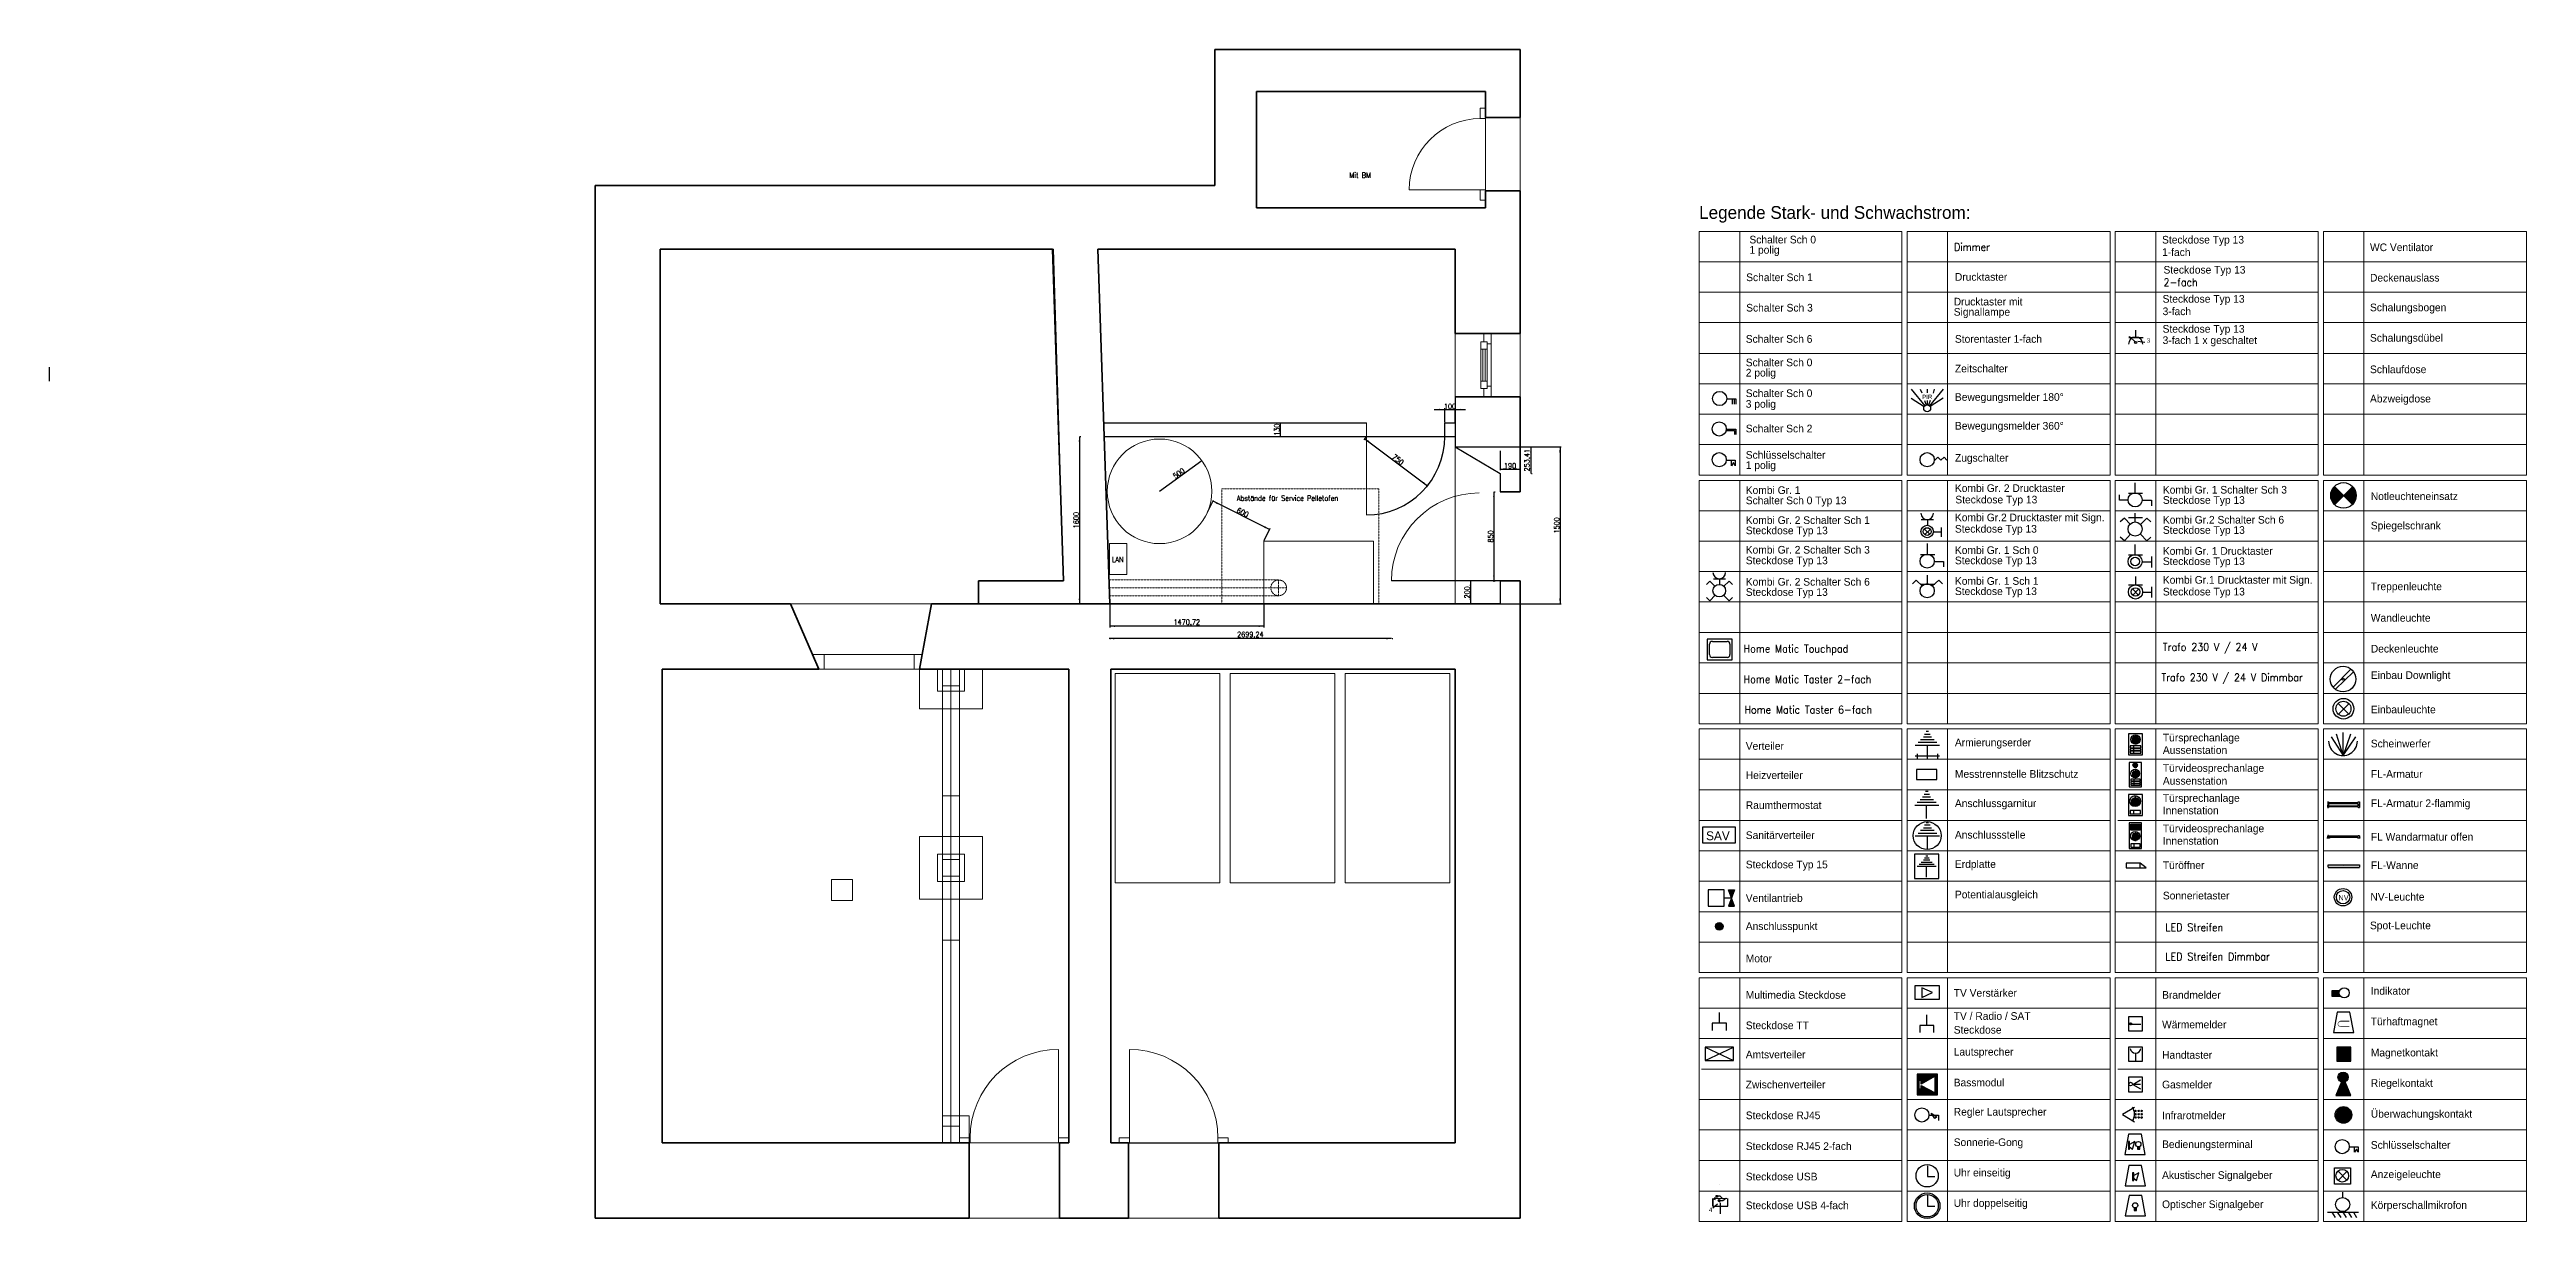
# Model space of a CAD drawing. Header units: millimetres. Extents: x -14546 to 9144, y -9557 to 1648.
import ezdxf

# ---------------------------------------------------------------- set-up
doc = ezdxf.new("R2010")
doc.units = ezdxf.units.MM
doc.linetypes.add('DASHEDTINY', pattern=[2.8575, 1.905, -0.9525])
doc.layers.get('0').update_dxf_attribs({"linetype": 'CONTINUOUS'})
for name, color, linetype, lineweight in [('001 Bemassungen', 7, 'CONTINUOUS', 0), ('006 Hilfslinie Ofenzonen', 7, 'DASHEDTINY', 0), ('008 Heizung', 7, 'CONTINUOUS', 0), ('100 Betriebsmittel', 7, 'CONTINUOUS', 0), ('LAN Decke', 3, 'CONTINUOUS', 18)]:
    doc.layers.add(name, color=color, linetype=linetype, lineweight=lineweight)
for name, color, linetype in [('010 Aussenwände', 7, 'CONTINUOUS'), ('010 Fenster', 7, 'CONTINUOUS'), ('010 Türen', 7, 'CONTINUOUS'), ('015 Innenwände', 7, 'CONTINUOUS'), ('020 Stützen', 7, 'CONTINUOUS'), ('020 Stützen Neu', 7, 'CONTINUOUS'), ('035 Decken', 7, 'CONTINUOUS'), ('035 Decken Neu', 7, 'CONTINUOUS'), ('036 Deckenbalken Neu', 7, 'CONTINUOUS'), ('080 Raumdefinitionen innen Kontur', 7, 'CONTINUOUS'), ('PDF2_EL_Legende', 7, 'CONTINUOUS'), ('PDF2_Text', 7, 'CONTINUOUS')]:
    doc.layers.add(name, color=color, linetype=linetype)
doc.styles.add('PDF ArialMT', font='PDF ArialMT')
doc.styles.add('PDF Swiss721BT-RomanExtended', font='PDF Swiss721BT-RomanExtended')
doc.styles.get("Standard").update_dxf_attribs({"font": 'standard'})
doc.dimstyles.get("Standard").update_dxf_attribs({"dimscale": 10, "dimtxt": 5, "dimasz": 5, "dimexe": 1.25, "dimexo": 0.625, "dimtad": 0, "dimtoh": 1, "dimtxsty": 'standard', "dimcen": 0.09, "dimadec": 0, "dimazin": 0, "dimtfac": 1, "dimtdec": 4, "dimtofl": 0, "dimtmove": 0, "dimatfit": 3, "dimfxl": 1, "dimtolj": 1, "dimtzin": 0, "dimarcsym": 0})

msp = doc.modelspace()

# ---------------------------------------------------------------- texts
at = {"layer": '006 Hilfslinie Ofenzonen'}
msp.add_text('Abstände für Service Pelletofen', height=50, dxfattribs=at).set_placement((-3190.406, -2666.693))
at = {"layer": '100 Betriebsmittel'}
for s, p in [('Mit BM', (-2113.183, 421.78)), ('LAN', (-4384.426, -3252.953))]:
    msp.add_text(s, height=50, dxfattribs=at).set_placement(p)
at = {"layer": 'PDF2_Text', "attachment_point": 4, "style": 'PDF ArialMT'}
for s, insert, char_height, width in [('Legende Stark- und Schwachstrom:', (1231.443, 71.464), 122.06487, 2932.99397), ('Schalter Sch 0', (1712.151, -169.872), 73.23849, 728.31611), ('1 polig', (1712.151, -278.418), 73.2385, 299.05719), ('Steckdose Typ 13', (5658.605, -181.501), 73.23849, 866.68341), ('WC Ventilator', (7647.34, -243.528), 73.23849, 695.7657), ('1-fach', (5658.605, -290.048), 73.2385, 284.81637), ('Steckdose Typ 13', (5672.437, -468.848), 73.23849, 866.68341), ('Schalter Sch 1', (1681.136, -530.402), 73.23849, 712.04089), ('Drucktaster', (3677.624, -526.525), 73.23849, 569.66064), ('Steckdose Typ 13', (5663.878, -747.018), 73.23849, 866.68341), ('Deckenauslass', (7647.34, -534.278), 73.23849, 691.75274), ('Schalter Sch 3', (1681.136, -821.152), 73.23849, 728.31611), ('Signallampe', (3665.994, -871.549), 73.23849, 545.21989), ('Drucktaster mit', (3665.994, -763.003), 73.23849, 771.0665), ('3-fach', (5663.878, -855.565), 73.2385, 301.09159), ('Schalungsbogen', (7647.34, -828.907), 73.23849, 748.68806), ('Schalter Sch 6', (1677.26, -1119.658), 73.23849, 728.31611), ('Storentaster 1-fach', (3677.624, -1119.658), 73.23849, 990.78197), ('3-fach 1 x geschaltet', (5663.878, -1142.439), 73.23849, 1084.36451), ('Steckdose Typ 13', (5663.878, -1033.892), 73.23849, 866.68341), ('Schalungsdübel', (7647.34, -1119.658), 73.23849, 724.27522), ('Schalter Sch 0', (1677.26, -1344.504), 73.23849, 728.31611), ('2 polig', (1677.26, -1453.05), 73.2385, 315.33241), ('Zeitschalter', (3677.624, -1402.654), 73.23849, 577.79825), ('Schlaufdose', (7647.34, -1410.409), 73.23849, 569.66062), ('Schalter Sch 0', (1677.26, -1639.131), 73.23849, 728.31611), ('Bewegungsmelder 180%%D', (3677.624, -1685.651), 73.23849, 1096.57092), ('Abzweigdose', (7647.34, -1701.159), 73.23849, 602.21108), ('3 polig', (1677.26, -1751.556), 73.2385, 315.33241), ('Schalter Sch 2', (1677.26, -1976.402), 73.23849, 728.31611), ('Bewegungsmelder 360%%D', (3677.624, -1960.896), 73.23849, 1112.84614), ('Schlüsselschalter', (1677.26, -2228.385), 73.23849, 846.39519), ('1 polig', (1677.26, -2336.934), 73.2385, 299.05719), ('Zugschalter', (3677.624, -2267.153), 73.23849, 561.52303), ('Kombi Gr. 1', (1677.26, -2565.656), 73.23849, 541.1511), ('Kombi Gr. 2 Drucktaster', (3677.624, -2546.274), 73.23849, 1206.42866), ('Kombi Gr. 1 Schalter Sch 3', (5666.359, -2561.78), 73.23849, 1348.80892), ('Notleuchteneinsatz', (7655.093, -2623.808), 73.23849, 919.57789), ('Schalter Sch 0 Typ 13', (1677.26, -2674.205), 73.23849, 1114.85261), ('Kombi Gr. 2 Schalter Sch 1', (1677.26, -2852.53), 73.23849, 1348.80892), ('Kombi Gr.2 Drucktaster mit Sign.', (3677.624, -2837.024), 73.23849, 1635.6876), ('Steckdose Typ 13', (3681.501, -2666.45), 73.23849, 866.68341), ('Steckdose Typ 13', (5666.359, -2670.328), 73.23849, 866.68341), ('Kombi Gr.2 Schalter Sch 6', (5666.359, -2848.654), 73.23849, 1310.15527), ('Steckdose Typ 13', (1677.26, -2961.079), 73.23849, 866.68341), ('Steckdose Typ 13', (3677.624, -2945.571), 73.23849, 866.68341), ('Steckdose Typ 13', (5666.359, -2957.2), 73.23849, 866.68341), ('Spiegelschrank', (7655.093, -2914.559), 73.23849, 708), ('Steckdose Typ 13', (1677.26, -3247.951), 73.23849, 866.68341), ('Kombi Gr. 2 Schalter Sch 3', (1677.26, -3135.528), 73.23849, 1365.08414), ('Steckdose Typ 13', (3677.624, -3247.951), 73.23849, 866.68341), ('Kombi Gr. 1 Sch 0', (3677.624, -3139.404), 73.23849, 878.86192), ('Steckdose Typ 13', (5666.359, -3255.706), 73.23849, 866.68341), ('Kombi Gr. 1 Drucktaster', (5666.359, -3147.158), 73.23849, 1190.15344), ('Steckdose Typ 13', (1677.26, -3550.333), 73.23849, 866.68341), ('Kombi Gr. 2 Schalter Sch 6', (1677.26, -3441.785), 73.23849, 1365.08414), ('Steckdose Typ 13', (3677.624, -3542.58), 73.23849, 866.68341), ('Kombi Gr. 1 Sch 1', (3677.624, -3434.032), 73.23849, 862.5867), ('Steckdose Typ 13', (5666.359, -3546.457), 73.23849, 866.68341), ('Kombi Gr.1 Drucktaster mit Sign.', (5666.359, -3434.032), 73.23849, 1619.41238), ('Treppenleuchte', (7655.093, -3496.06), 73.23849, 732.38495), ('Wandleuchte', (7655.093, -3786.81), 73.23849, 608.28639), ('Deckenleuchte', (7655.093, -4081.438), 73.23849, 675.42167), ('Einbau Downlight', (7655.093, -4345.051), 73.23849, 811.72665), ('Einbauleuchte', (7655.093, -4662.939), 73.23849, 642.87123), ('Verteiler', (1677.26, -5011.839), 73.2385, 423.15575), ('Armierungserder', (3677.624, -4988.578), 73.23849, 797.51373), ('Türsprechanlage', (5666.359, -4942.058), 73.23849, 789.37612), ('Scheinwerfer', (7655.093, -4988.578), 73.23849, 618.45839), ('Aussenstation', (5666.359, -5050.606), 73.23849, 683.64299), ('Türvideosprechanlage', (5666.359, -5232.809), 73.23849, 1041.64205), ('Heizverteiler', (1677.26, -5290.96), 73.23849, 610.32079), ('Messtrennstelle Blitzschutz', (3677.624, -5279.329), 73.23849, 1381.471), ('Aussenstation', (5666.359, -5345.234), 73.23849, 683.64299), ('FL-Armatur', (7655.093, -5279.329), 73.2385, 553.35752), ('Raumthermostat', (1677.26, -5577.834), 73.23849, 781.23851), ('Anschlussgarnitur', (3677.624, -5570.079), 73.23849, 870.80803), ('Türsprechanlage', (5666.359, -5519.683), 73.23849, 789.37612), ('Innenstation', (5666.359, -5628.231), 73.23849, 577.79825), ('FL-Armatur 2-flammig', (7655.093, -5570.079), 73.23849, 1088.40541), ('Sanitärverteiler', (1677.26, -5864.707), 73.23849, 764.93538), ('Anschlussstelle', (3677.624, -5860.83), 73.23849, 756.90939), ('Türvideosprechanlage', (5666.359, -5810.433), 73.23849, 1041.64205), ('Innenstation', (5666.359, -5918.982), 73.23849, 577.79825), ('FL Wandarmatur offen', (7655.093, -5880.215), 73.23849, 1133.16227), ('Steckdose Typ 15', (1677.26, -6155.457), 73.23849, 866.68341), ('Erdplatte', (3677.624, -6151.581), 73.2385, 439.43097), ('Türöffner', (5666.359, -6151.581), 73.2385, 463.8438), ('FL-Wanne', (7655.093, -6151.581), 73.2385, 478.08462), ('Potentialausgleich', (3677.624, -6442.331), 73.23849, 870.75223), ('Ventilantrieb', (1677.26, -6465.592), 73.23849, 618.4584), ('Sonnerietaster', (5666.359, -6442.331), 73.23849, 716.13761), ('NV-Leuchte', (7651.216, -6453.963), 73.2385, 553.35752), ('Anschlusspunkt', (1677.26, -6744.714), 73.23849, 748.74387), ('Spot-Leuchte', (7647.065, -6737.964), 73.23849, 642.87122), ('Motor', (1677.26, -7043.217), 73.2385, 260.40354), ('TV Verstärker', (3665.994, -7372.735), 73.23849, 722.24084), ('Indikator', (7655.093, -7353.35), 73.2385, 406.88053), ('Multimedia Steckdose', (1677.26, -7392.118), 73.23849, 1039.60763), ('TV / Radio / SAT', (3665.994, -7593.704), 73.23849, 911.41236), ('Brandmelder', (5658.605, -7392.118), 73.23849, 585.90796), ('Steckdose TT', (1677.26, -7682.868), 73.23849, 665.27755), ('Steckdose', (3665.994, -7725.512), 73.2385, 480.14691), ('Wärmemelder', (5658.605, -7675.115), 73.23849, 640.83683), ('Türhaftmagnet', (7655.093, -7655.731), 73.23849, 707.97212), ('Amtsverteiler', (1677.26, -7961.989), 73.23849, 659.17436), ('Lautsprecher', (3665.994, -7946.481), 73.23849, 626.62391), ('Handtaster', (5658.605, -7965.866), 73.2385, 528.97259), ('Magnetkontakt', (7655.093, -7954.236), 73.23849, 707.97212), ('Zwischenverteiler', (1677.26, -8248.863), 73.23849, 846.3394), ('Bassmodul', (3665.994, -8229.479), 73.2385, 488.31244), ('Gasmelder', (5658.605, -8248.863), 73.2385, 480.14692), ('Riegelkontakt', (7655.093, -8244.987), 73.23849, 651.00884), ('Steckdose RJ45', (1677.26, -8543.491), 73.23849, 771.06648), ('Regler Lautsprecher', (3665.994, -8520.229), 73.23849, 998.9196), ('Infrarotmelder', (5658.605, -8543.491), 73.23849, 691.6969), ('Überwachungskontakt', (7655.093, -8539.614), 73.23849, 1049.77966), ('Sonnerie-Gong', (3665.994, -8810.98), 73.23849, 691.69688), ('Steckdose RJ45 2-fach', (1677.26, -8838.118), 73.23849, 1151.49978), ('Bedienungsterminal', (5658.605, -8830.365), 73.23849, 919.57789), ('Schlüsselschalter', (7655.093, -8826.488), 73.23849, 846.39519), ('Steckdose USB', (1677.26, -9128.868), 73.23849, 730.37842), ('Uhr einseitig', (3665.994, -9101.731), 73.23849, 608.31429), ('Akustischer Signalgeber', (5658.605, -9124.992), 73.23849, 1186.11252), ('Anzeigeleuchte', (7655.093, -9117.239), 73.23849, 716.10973), ('Steckdose USB 4-fach', (1677.26, -9404.111), 73.23849, 1118.94932), ('Uhr doppelseitig', (3665.994, -9392.481), 73.23849, 787.34172), ('Optischer Signalgeber', (5658.605, -9404.111), 73.23849, 1064.02046), ('Körperschallmikrofon', (7655.093, -9411.866), 73.23849, 1017.22922)]:
    msp.add_mtext(s, dxfattribs=dict(at, insert=insert, char_height=char_height, width=width))
at = {"layer": 'PDF2_Text', "attachment_point": 4}
for s, insert, char_height, width in [('Dimmer', (3669.871, -239.651), 73.2385, 317.36683), ('2-fach', (5672.437, -577.394), 73.2382, 301.09038), ('Trafo 230 V / 24 V', (5666.096, -4076.723), 73.2382, 1023.30041), ('Home Matic Touchpad', (1656.308, -4092.797), 73.2382, 1045.67874), ('Home Matic Taster 2-fach', (1656.308, -4372.797), 73.2382, 1304.07474), ('Trafo 230 V / 24 V Dimmbar', (5652.127, -4368.308), 73.2382, 1476.97037), ('Home Matic Taster 6-fach', (1665.038, -4664.382), 73.2382, 1304.07474), ('LED Streifen', (5691.216, -6744.714), 73.2382, 616.4215), ('LED Streifen Dimmbar', (5691.216, -7024.714), 73.2382, 1070.09146)]:
    msp.add_mtext(s, dxfattribs=dict(at, insert=insert, char_height=char_height, width=width))
at = {"layer": 'PDF2_Text', "color": 150, "attachment_point": 4, "style": 'PDF ArialMT'}
for s, insert, char_height, width in [('3', (5512.688, -1134.332), 42.722, 18.9876), ('PIR', (3363.613, -1673.668), 42.7221, 75.9504), ('NV', (7344.959, -6460.996), 51.2661, 79.74726)]:
    msp.add_mtext(s, dxfattribs=dict(at, insert=insert, char_height=char_height, width=width))
at = {"layer": 'PDF2_Text', "color": 1, "insert": (1297.345, -5870.415), "char_height": 84.6935, "width": 216.43904, "attachment_point": 4, "style": 'PDF Swiss721BT-RomanExtended'}
msp.add_mtext('SAV', dxfattribs=at)
at = {"layer": 'PDF2_Text', "color": 92, "true_color": 0x00dd00, "insert": (1324.483, -9446.401), "char_height": 42.722, "width": 23.7345, "attachment_point": 4, "style": 'PDF ArialMT'}
msp.add_mtext('4', dxfattribs=at)

# ---------------------------------------------------------------- blocks, each defined once
blk = doc.blocks.new('*D1')
at = {"layer": '001 Bemassungen', "color": 0, "linetype": 'ByBlock', "lineweight": -2}
for p, q in [((-1302, -1795), (-1002, -1795)), ((-1202, -1916), (-1202, -1782)), ((-1102, -1916), (-1102, -1782))]:
    blk.add_line(p, q, dxfattribs=at)
for points in [[(-1202, -1795), (-1252, -1803), (-1252, -1787)], [(-1102, -1795), (-1052, -1787), (-1052, -1803)]]:
    blk.add_solid(points, dxfattribs=at)
at = {"layer": '001 Bemassungen', "color": 0, "linetype": 'CONTINUOUS', "lineweight": -2, "insert": (-1152, -1764), "char_height": 50, "width": 88.89, "attachment_point": 5}
blk.add_mtext('100', dxfattribs=at)
blk = doc.blocks.new('*D2')
at = {"layer": '001 Bemassungen', "color": 0, "linetype": 'ByBlock', "lineweight": -2}
for p, q in [((-1955, -2057), (-1975, -2083)), ((-1967, -2073), (-1368, -2523)), ((-1356, -2508), (-1375, -2533))]:
    blk.add_line(p, q, dxfattribs=at)
for points in [[(-1967, -2073), (-1922, -2096), (-1932, -2110)], [(-1368, -2523), (-1413, -2500), (-1403, -2487)]]:
    blk.add_solid(points, dxfattribs=at)
at = {"layer": '001 Bemassungen', "color": 0, "linetype": 'CONTINUOUS', "lineweight": -2, "insert": (-1649, -2273), "char_height": 50, "width": 100, "attachment_point": 5, "rotation": 323.0907}
blk.add_mtext('750', dxfattribs=at)
blk = doc.blocks.new('*D3')
at = {"layer": '001 Bemassungen', "color": 0, "linetype": 'ByBlock', "lineweight": -2}
for p, q in [((-4404, -3658), (-4404, -3878)), ((-2933, -3658), (-2933, -3878)), ((-2933, -3865), (-4404, -3865))]:
    blk.add_line(p, q, dxfattribs=at)
for points in [[(-4404, -3865), (-4354, -3857), (-4354, -3874)], [(-2933, -3865), (-2983, -3874), (-2983, -3857)]]:
    blk.add_solid(points, dxfattribs=at)
at = {"layer": '001 Bemassungen', "color": 0, "linetype": 'CONTINUOUS', "lineweight": -2, "insert": (-3669, -3834), "char_height": 50, "width": 230.56, "attachment_point": 5, "rotation": 359.9968}
blk.add_mtext('1470,72', dxfattribs=at)
blk = doc.blocks.new('*D4')
at = {"layer": '001 Bemassungen', "color": 0, "linetype": 'ByBlock', "lineweight": -2}
for p, q in [((-1712, -3984), (-4411, -3984)), ((-4405, -3984), (-4398, -3984)), ((-1705, -3984), (-1699, -3984))]:
    blk.add_line(p, q, dxfattribs=at)
for points in [[(-4411, -3984), (-4361, -3975), (-4361, -3992)], [(-1712, -3984), (-1762, -3992), (-1762, -3975)]]:
    blk.add_solid(points, dxfattribs=at)
at = {"layer": '001 Bemassungen', "color": 0, "linetype": 'CONTINUOUS', "lineweight": -2, "insert": (-3061, -3952), "char_height": 50, "width": 241.67, "attachment_point": 5}
blk.add_mtext('2699,24', dxfattribs=at)
blk = doc.blocks.new('*D5')
at = {"layer": '001 Bemassungen', "color": 0, "linetype": 'ByBlock', "lineweight": -2}
for p, q in [((-3471, -2777), (-3412, -2660)), ((-2878, -2941), (-3418, -2671)), ((-2930, -3047), (-2872, -2930))]:
    blk.add_line(p, q, dxfattribs=at)
for points in [[(-3418, -2671), (-3370, -2686), (-3377, -2701)], [(-2878, -2941), (-2926, -2926), (-2919, -2911)]]:
    blk.add_solid(points, dxfattribs=at)
at = {"layer": '001 Bemassungen', "color": 0, "linetype": 'CONTINUOUS', "lineweight": -2, "insert": (-3134, -2778), "char_height": 50, "width": 100, "attachment_point": 5, "rotation": 333.4477}
blk.add_mtext('600', dxfattribs=at)
blk = doc.blocks.new('*D6')
at = {"layer": '001 Bemassungen', "color": 0, "linetype": 'ByBlock', "lineweight": -2}
blk.add_line((-3929, -2576), (-3524, -2283), dxfattribs=at)
blk.add_solid([(-3524, -2283), (-3560, -2319), (-3570, -2306)], dxfattribs=at)
at = {"layer": '001 Bemassungen', "color": 0, "linetype": 'CONTINUOUS', "lineweight": -2, "insert": (-3745, -2404), "char_height": 50, "width": 100, "attachment_point": 5, "rotation": 35.9109}
blk.add_mtext('500', dxfattribs=at)
blk = doc.blocks.new('*D7')
at = {"layer": '001 Bemassungen', "color": 0, "linetype": 'ByBlock', "lineweight": -2}
for p, q in [((-2776, -1922), (-2776, -2052)), ((-2770, -1922), (-2764, -1922)), ((-2770, -2052), (-2764, -2052))]:
    blk.add_line(p, q, dxfattribs=at)
for points in [[(-2776, -1922), (-2768, -1972), (-2784, -1972)], [(-2776, -2052), (-2784, -2002), (-2768, -2002)]]:
    blk.add_solid(points, dxfattribs=at)
at = {"layer": '001 Bemassungen', "color": 0, "linetype": 'CONTINUOUS', "lineweight": -2, "insert": (-2807, -1987), "char_height": 50, "width": 88.89, "attachment_point": 5, "rotation": 90}
blk.add_mtext('130', dxfattribs=at)
blk = doc.blocks.new('*D8')
at = {"layer": '001 Bemassungen', "color": 0, "linetype": 'ByBlock', "lineweight": -2}
for p, q in [((-4695, -2052), (-4695, -3652)), ((-4689, -2052), (-4683, -2052)), ((-4689, -3652), (-4683, -3652))]:
    blk.add_line(p, q, dxfattribs=at)
for points in [[(-4695, -2052), (-4687, -2102), (-4704, -2102)], [(-4695, -3652), (-4704, -3602), (-4687, -3602)]]:
    blk.add_solid(points, dxfattribs=at)
at = {"layer": '001 Bemassungen', "color": 0, "linetype": 'CONTINUOUS', "lineweight": -2, "insert": (-4727, -2852), "char_height": 50, "width": 127.78, "attachment_point": 5, "rotation": 90}
blk.add_mtext('1600', dxfattribs=at)
blk = doc.blocks.new('*D9')
at = {"layer": '001 Bemassungen', "color": 0, "linetype": 'ByBlock', "lineweight": -2}
for p, q in [((-732, -2582), (-732, -3432)), ((-725, -2582), (-719, -2582)), ((-725, -3432), (-719, -3432))]:
    blk.add_line(p, q, dxfattribs=at)
for points in [[(-732, -2582), (-723, -2632), (-740, -2632)], [(-732, -3432), (-740, -3382), (-723, -3382)]]:
    blk.add_solid(points, dxfattribs=at)
at = {"layer": '001 Bemassungen', "color": 0, "linetype": 'CONTINUOUS', "lineweight": -2, "insert": (-763, -3007), "char_height": 50, "width": 100, "attachment_point": 5, "rotation": 90}
blk.add_mtext('850', dxfattribs=at)
blk = doc.blocks.new('*D10')
at = {"layer": '001 Bemassungen', "color": 0, "linetype": 'ByBlock', "lineweight": -2}
for p, q in [((-1095, -2152), (-87, -2152)), ((-99, -2152), (-99, -3652)), ((-1095, -3652), (-87, -3652))]:
    blk.add_line(p, q, dxfattribs=at)
for points in [[(-99, -2152), (-91, -2202), (-108, -2202)], [(-99, -3652), (-108, -3602), (-91, -3602)]]:
    blk.add_solid(points, dxfattribs=at)
at = {"layer": '001 Bemassungen', "color": 0, "linetype": 'CONTINUOUS', "lineweight": -2, "insert": (-131, -2902), "char_height": 50, "width": 127.78, "attachment_point": 5, "rotation": 89.9999}
blk.add_mtext('1500', dxfattribs=at)
blk = doc.blocks.new('*D11')
at = {"layer": '001 Bemassungen', "color": 0, "linetype": 'ByBlock', "lineweight": -2}
for p, q in [((-377, -2152), (-377, -2406)), ((-371, -2152), (-365, -2152)), ((-371, -2406), (-365, -2406))]:
    blk.add_line(p, q, dxfattribs=at)
for points in [[(-377, -2152), (-369, -2202), (-386, -2202)], [(-377, -2406), (-386, -2356), (-369, -2356)]]:
    blk.add_solid(points, dxfattribs=at)
at = {"layer": '001 Bemassungen', "color": 0, "linetype": 'CONTINUOUS', "lineweight": -2, "insert": (-408, -2279), "char_height": 50, "width": 191.67, "attachment_point": 5, "rotation": 90}
blk.add_mtext('253,41', dxfattribs=at)
blk = doc.blocks.new('*D12')
at = {"layer": '001 Bemassungen', "color": 0, "linetype": 'ByBlock', "lineweight": -2}
for p, q in [((-672, -2189), (-672, -2375)), ((-672, -2363), (-482, -2363)), ((-482, -2189), (-482, -2375))]:
    blk.add_line(p, q, dxfattribs=at)
for points in [[(-672, -2363), (-622, -2354), (-622, -2371)], [(-482, -2363), (-532, -2371), (-532, -2354)]]:
    blk.add_solid(points, dxfattribs=at)
at = {"layer": '001 Bemassungen', "color": 0, "linetype": 'CONTINUOUS', "lineweight": -2, "insert": (-577, -2332), "char_height": 50, "width": 88.89, "attachment_point": 5}
blk.add_mtext('190', dxfattribs=at)
blk = doc.blocks.new('*D13')
at = {"layer": '001 Bemassungen', "color": 0, "linetype": 'ByBlock', "lineweight": -2}
for p, q in [((-678, -3432), (-968, -3432)), ((-956, -3432), (-956, -3652)), ((-678, -3652), (-968, -3652))]:
    blk.add_line(p, q, dxfattribs=at)
for points in [[(-956, -3432), (-948, -3482), (-964, -3482)], [(-956, -3652), (-964, -3602), (-948, -3602)]]:
    blk.add_solid(points, dxfattribs=at)
at = {"layer": '001 Bemassungen', "color": 0, "linetype": 'CONTINUOUS', "lineweight": -2, "insert": (-987, -3542), "char_height": 50, "width": 100, "attachment_point": 5, "rotation": 90}
blk.add_mtext('200', dxfattribs=at)

# ---------------------------------------------------------------- dimensions: what is measured, and where the dimension line sits
at = {"layer": '001 Bemassungen'}
for p1, p2, distance, picture, middle in [((-1201.74, -1922.12), (-1101.74, -1922.12), 127.152, '*D1', (-1151.74, -1763.718)), ((-2776.109, -1922.122), (-2776.109, -2052.122), 0, '*D7', (-2807.359, -1987.122)), ((-1951.74, -2052.122), (-1352.051, -2502.534), -26.072, '*D2', (-1648.786, -2273.188)), ((-1101.74, -2152.198), (-1101.742, -3652.197), 1002.387, '*D10', (-130.603, -2902.199)), ((-671.742, -2182.965), (-481.742, -2182.965), -179.84, '*D12', (-576.742, -2331.555)), ((-377.204, -2152.198), (-377.204, -2405.611), 0, '*D11', (-408.454, -2278.905)), ((-731.585, -2582.197), (-731.585, -3432.197), 0, '*D9', (-762.835, -3007.197)), ((-2933.2811, -3652.0958), (-4404.0056, -3652.0146), 213.2912, '*D3', (-3668.6534, -3834.0964)), ((-1711.742, -3983.65), (-4410.981, -3983.65), 0, '*D4', (-3061.361, -3952.4))]:
    dim = msp.add_aligned_dim(p1=p1, p2=p2, distance=distance, dimstyle='Standard', dxfattribs=at)
    dim.commit()
    dim.dimension.update_dxf_attribs({"geometry": picture, "text_midpoint": middle})
for p1, p2, distance, text, picture, middle in [((-4695.368, -2052.122), (-4695.368, -3652.197), 0, '1600', '*D8', (-4726.618, -2852.16)), ((-2933.281, -3052.197), (-3473.457, -2782.259), -124.153, '600', '*D5', (-3133.902, -2778.216)), ((-671.742, -3432.197), (-671.742, -3652.197), -284.216, '200', '*D13', (-987.208, -3542.197))]:
    dim = msp.add_aligned_dim(p1=p1, p2=p2, distance=distance, text=text, dimstyle='Standard', dxfattribs=at)
    dim.commit()
    dim.dimension.update_dxf_attribs({"geometry": picture, "text_midpoint": middle})
dim = msp.add_radius_dim(center=(-3929.119, -2576.414), mpoint=(-3524.154, -2283.151), dimstyle='Standard', dxfattribs=at)
dim.commit()
dim.dimension.update_dxf_attribs({"geometry": '*D6', "text_midpoint": (-3744.966, -2404.472)})

# ---------------------------------------------------------------- linework, layer by layer
at = {"color": 6, "linetype": 'CONTINUOUS', "lineweight": -3}
for p, q in [((1357.77, -4011.017), (1497.77, -4011.017)), ((1329.77, -4137.017), (1329.77, -4039.017)), ((1497.77, -4165.017), (1357.77, -4165.017)), ((1525.77, -4039.017), (1525.77, -4137.017))]:
    msp.add_line(p, q, dxfattribs=at)
for centre, start, end in [((1357.77, -4039.017), 90, 180), ((1357.77, -4137.017), 180, 270), ((1497.77, -4137.017), 270, 0)]:
    msp.add_arc(centre, 28, start, end, dxfattribs=at)
at = {"color": 6}
msp.add_arc((1497.77, -4039.017), 28, 0, 90, dxfattribs=at)
at = {"layer": '006 Hilfslinie Ofenzonen'}
for p, q in [((-4403.997, -3499.015), (-2715.28, -3499.108)), ((-4403.993, -3424.015), (-2790.276, -3424.104)), ((-2790.284, -3574.104), (-2790.276, -3424.104)), ((-4404.001, -3574.015), (-2790.284, -3574.104))]:
    msp.add_line(p, q, dxfattribs=at)
msp.add_lwpolyline([(-3333.28, -3652.197), (-1833.28, -3652.197), (-1833.28, -2552.197), (-3333.28, -2552.197)], close=True, dxfattribs=at)
msp.add_circle((-2790.28, -3499.1), 75, dxfattribs=at)
at = {"layer": '008 Heizung', "linetype": 'CONTINUOUS', "lineweight": 13}
msp.add_lwpolyline([(-2933.281, -3652.197), (-1883.281, -3652.197), (-1883.281, -3052.197), (-2933.281, -3052.197)], close=True, dxfattribs=at)
at = {"layer": '008 Heizung', "color": 7, "linetype": 'CONTINUOUS', "lineweight": 0}
for points in [[(-4354.242, -4319.697), (-3354.242, -4319.697), (-3354.242, -6319.697), (-4354.242, -6319.697)], [(-3254.242, -4319.697), (-2254.242, -4319.697), (-2254.242, -6319.697), (-3254.242, -6319.697)], [(-2154.242, -4319.697), (-1154.242, -4319.697), (-1154.242, -6319.697), (-2154.242, -6319.697)]]:
    msp.add_lwpolyline(points, close=True, dxfattribs=at)
at = {"layer": '008 Heizung'}
msp.add_circle((-3929.12, -2576.41), 500, dxfattribs=at)
at = {"layer": '010 Aussenwände', "color": 7, "linetype": 'CONTINUOUS', "lineweight": 35}
for p, q in [((-811.742, 997.803), (-481.742, 997.803)), ((-811.742, 297.803), (-481.742, 297.803)), ((-826.742, -1067.197), (-1101.742, -1067.197)), ((-756.742, -1067.197), (-826.742, -1067.197)), ((-481.742, -1067.197), (-756.742, -1067.197)), ((-826.742, -1672.197), (-1101.742, -1672.197)), ((-756.742, -1672.197), (-826.742, -1672.197)), ((-481.742, -1672.197), (-756.742, -1672.197)), ((-671.742, -2582.197), (-481.742, -2582.197)), ((-671.742, -3432.2), (-481.742, -3432.197)), ((-5751.742, -8807.197), (-5751.742, -9527.197)), ((-4886.742, -8807.197), (-4886.742, -9527.197)), ((-4226.742, -8807.197), (-4226.742, -9527.197)), ((-3361.742, -8807.197), (-3361.742, -9527.197))]:
    msp.add_line(p, q, dxfattribs=at)
at = {"layer": '010 Aussenwände', "linetype": 'CONTINUOUS', "lineweight": -3}
for p, q in [((-1101.74, -1672.2), (-1101.74, -2152.198)), ((-1101.74, -2152.198), (-671.742, -2407.35)), ((-671.742, -2407.35), (-671.742, -2582.197)), ((-671.742, -3432.2), (-671.742, -3652.2))]:
    msp.add_line(p, q, dxfattribs=at)
at = {"layer": '010 Aussenwände', "color": 7, "linetype": 'CONTINUOUS', "lineweight": 35}
for points in [[(-3401.742, 1647.803), (-3401.742, 1247.803)], [(-481.742, 1647.803), (-3401.742, 1647.803)], [(-481.742, 1647.803), (-481.742, 1247.803)], [(-3401.742, 1247.803), (-3401.742, 347.803)], [(-3001.742, 1247.803), (-811.742, 1247.803)], [(-3001.742, 132.803), (-3001.742, 1247.803)], [(-811.742, 1247.803), (-811.742, 997.803)], [(-481.742, 997.803), (-481.742, 1247.803)], [(-9326.742, 347.803), (-8706.742, 347.803)], [(-9326.742, 347.803), (-9326.742, -3652.197)], [(-3401.742, 347.803), (-8706.742, 347.803)], [(-811.742, 297.803), (-811.742, 132.803)], [(-481.742, 132.803), (-481.742, 297.803)], [(-1101.742, 132.803), (-3001.742, 132.803)], [(-811.742, 132.803), (-1101.742, 132.803)], [(-481.742, -1067.197), (-481.742, 132.803)], [(-8706.742, -3652.197), (-8706.742, -262.197)], [(-8706.742, -262.197), (-4954.58, -262.197)], [(-4519.328, -262.197), (-3401.742, -262.197)], [(-3401.742, -262.197), (-3001.742, -262.197)], [(-3001.742, -262.197), (-1101.742, -262.197)], [(-1101.742, -262.197), (-1101.742, -1067.197)], [(-481.742, -2582.197), (-481.742, -1672.197)], [(-481.742, -8807.197), (-481.742, -3432.197)], [(-9326.742, -3652.197), (-9326.742, -8807.197)], [(-8686.742, -8807.197), (-8686.742, -4277.197)], [(-1101.742, -4277.197), (-1101.742, -8807.197)], [(-9326.742, -9527.197), (-9326.742, -8807.197)], [(-5751.742, -8807.197), (-8686.742, -8807.197)], [(-4796.742, -8807.197), (-4886.742, -8807.197)], [(-4226.742, -8807.197), (-4396.742, -8807.197)], [(-1101.742, -8807.197), (-3361.742, -8807.197)], [(-481.742, -9527.197), (-481.742, -8807.197)], [(-9326.742, -9527.197), (-5751.742, -9527.197)], [(-4886.742, -9527.197), (-4226.742, -9527.197)], [(-3361.742, -9527.197), (-481.742, -9527.197)]]:
    msp.add_lwpolyline(points, dxfattribs=at)
at = {"layer": '010 Fenster', "color": 7, "linetype": 'CONTINUOUS', "lineweight": 0}
for p, q in [((-1101.742, -1067.197), (-1101.742, -1672.197)), ((-796.742, -1147.197), (-856.742, -1147.197)), ((-856.742, -1147.197), (-856.742, -1217.197)), ((-826.742, -1067.197), (-826.742, -1147.197)), ((-826.742, -1147.197), (-796.742, -1147.197)), ((-796.742, -1147.197), (-796.742, -1167.197)), ((-796.742, -1217.197), (-796.742, -1147.197)), ((-796.742, -1167.197), (-756.742, -1167.197)), ((-756.742, -1167.197), (-756.742, -1067.197)), ((-756.742, -1572.197), (-756.742, -1167.197)), ((-481.742, -1067.197), (-481.742, -1672.197)), ((-856.742, -1217.197), (-856.742, -1522.197)), ((-856.742, -1217.197), (-796.742, -1217.197)), ((-836.742, -1217.197), (-836.742, -1522.197)), ((-816.742, -1522.197), (-816.742, -1217.197)), ((-796.742, -1522.197), (-796.742, -1217.197)), ((-796.742, -1522.197), (-856.742, -1522.197)), ((-856.742, -1522.197), (-856.742, -1592.197)), ((-856.742, -1592.197), (-796.742, -1592.197)), ((-796.742, -1592.197), (-826.742, -1592.197)), ((-826.742, -1592.197), (-826.742, -1672.197)), ((-796.742, -1592.197), (-796.742, -1522.197)), ((-756.742, -1572.197), (-796.742, -1572.197)), ((-796.742, -1572.197), (-796.742, -1592.197)), ((-756.742, -1672.197), (-756.742, -1572.197)), ((-7247.615, -4137.197), (-7136.742, -4137.197)), ((-7136.742, -4137.197), (-7136.742, -4277.197)), ((-7136.742, -4137.197), (-6276.742, -4137.197)), ((-6276.742, -4277.197), (-6276.742, -4137.197)), ((-6276.742, -4137.197), (-6200.794, -4137.197)), ((-6226.742, -4277.197), (-7186.742, -4277.197)), ((-7136.742, -4277.197), (-7186.742, -4277.197)), ((-6276.742, -4277.197), (-7136.742, -4277.197)), ((-6226.742, -4277.197), (-6276.742, -4277.197))]:
    msp.add_line(p, q, dxfattribs=at)
at = {"layer": '010 Fenster', "color": 7, "linetype": 'CONTINUOUS', "lineweight": 35}
for p, q in [((-826.742, -1067.197), (-1101.742, -1067.197)), ((-756.742, -1067.197), (-826.742, -1067.197)), ((-756.742, -1067.197), (-826.742, -1067.197)), ((-481.742, -1067.197), (-756.742, -1067.197)), ((-826.742, -1672.197), (-1101.742, -1672.197)), ((-756.742, -1672.197), (-826.742, -1672.197)), ((-756.742, -1672.197), (-826.742, -1672.197)), ((-481.742, -1672.197), (-756.742, -1672.197)), ((-7247.615, -4137.197), (-7458.499, -3652.197)), ((-6200.794, -4137.197), (-6110.905, -3652.197)), ((-7186.742, -4277.197), (-7247.615, -4137.197)), ((-7186.742, -4277.197), (-7247.615, -4137.197)), ((-6226.742, -4277.197), (-6200.794, -4137.197)), ((-6226.742, -4277.197), (-6200.794, -4137.197))]:
    msp.add_line(p, q, dxfattribs=at)
at = {"layer": '010 Türen', "color": 7, "linetype": 'CONTINUOUS', "lineweight": 0}
for p, q in [((-861.742, 987.803), (-861.742, 1087.803)), ((-861.742, 1087.803), (-811.742, 1087.803)), ((-811.742, 987.803), (-861.742, 987.803)), ((-811.742, 1087.803), (-811.742, 987.803)), ((-811.742, 997.803), (-811.742, 297.803)), ((-481.742, 997.803), (-481.742, 297.803)), ((-861.742, 307.803), (-1541.742, 307.803)), ((-861.742, 207.803), (-861.742, 307.803)), ((-861.742, 307.803), (-811.742, 307.803)), ((-811.742, 307.803), (-811.742, 207.803)), ((-811.742, 207.803), (-861.742, 207.803)), ((-731.585, -2582.197), (-731.585, -3442.197)), ((-721.742, -3432.197), (-1561.742, -3432.197)), ((-4896.742, -8757.197), (-4896.742, -7912.197)), ((-4216.742, -8757.197), (-4216.742, -7912.197)), ((-5741.742, -8757.197), (-5841.742, -8757.197)), ((-5841.742, -8757.197), (-5841.742, -8807.197)), ((-5741.742, -8807.197), (-5741.742, -8757.197)), ((-4796.742, -8757.197), (-4896.742, -8757.197)), ((-4896.742, -8757.197), (-4896.742, -8807.197)), ((-4796.742, -8807.197), (-4796.742, -8757.197)), ((-4316.742, -8807.197), (-4316.742, -8757.197)), ((-4316.742, -8757.197), (-4216.742, -8757.197)), ((-4216.742, -8757.197), (-4216.742, -8807.197)), ((-3371.742, -8807.197), (-3371.742, -8757.197)), ((-3371.742, -8757.197), (-3271.742, -8757.197)), ((-3271.742, -8757.197), (-3271.742, -8807.197)), ((-5841.742, -8807.197), (-5741.742, -8807.197)), ((-5751.742, -8807.197), (-4886.742, -8807.197)), ((-4896.742, -8807.197), (-4796.742, -8807.197)), ((-4216.742, -8807.197), (-4316.742, -8807.197)), ((-3361.742, -8807.197), (-4226.742, -8807.197)), ((-3271.742, -8807.197), (-3371.742, -8807.197)), ((-5751.742, -9527.197), (-4886.742, -9527.197)), ((-3361.742, -9527.197), (-4226.742, -9527.197))]:
    msp.add_line(p, q, dxfattribs=at)
at = {"layer": '010 Türen', "color": 7, "linetype": 'CONTINUOUS', "lineweight": 35}
for p, q in [((-811.742, 997.803), (-481.742, 997.803)), ((-811.742, 297.803), (-481.742, 297.803)), ((-5751.742, -8807.197), (-5751.742, -9527.197)), ((-4886.742, -8807.197), (-4886.742, -9527.197)), ((-4226.742, -8807.197), (-4226.742, -9527.197)), ((-3361.742, -8807.197), (-3361.742, -9527.197))]:
    msp.add_line(p, q, dxfattribs=at)
at = {"layer": '010 Türen', "linetype": 'CONTINUOUS', "lineweight": 0}
msp.add_line((-1951.74, -2802.12), (-1951.74, -1922.12), dxfattribs=at)
at = {"layer": '010 Türen'}
for p, q in [((-671.742, -3432.197), (-1711.742, -3432.197)), ((-671.742, -3432.197), (-1671.742, -3432.197)), ((-1101.742, -3652.197), (-671.742, -3652.197))]:
    msp.add_line(p, q, dxfattribs=at)
at = {"layer": '010 Türen', "color": 7, "linetype": 'CONTINUOUS', "lineweight": 0}
for centre, radius, start, end in [((-861.742, 307.803), 680, 90, 180), ((-871.742, -3432.197), 840, 90, 180), ((-4896.742, -8757.197), 845, 90, 180), ((-4216.742, -8757.197), 845, 0, 90)]:
    msp.add_arc(centre, radius, start, end, dxfattribs=at)
at = {"layer": '010 Türen'}
msp.add_arc((-1951.74, -2052.12), 750, 270, 360, dxfattribs=at)
at = {"layer": '015 Innenwände'}
for p, q in [((-14545.599, -1523.046), (-14545.599, -1389.046)), ((-1201.74, -1922.12), (-1101.74, -1922.12))]:
    msp.add_line(p, q, dxfattribs=at)
at = {"layer": '015 Innenwände', "linetype": 'CONTINUOUS', "lineweight": -3}
for p, q in [((-4462.82, -1922.12), (-1951.74, -1922.12)), ((-4458.43, -2052.12), (-1101.74, -2052.12)), ((-1201.74, -2052.12), (-1201.74, -1922.12))]:
    msp.add_line(p, q, dxfattribs=at)
at = {"layer": '015 Innenwände', "color": 7, "linetype": 'CONTINUOUS', "lineweight": 35}
for p, q in [((-7247.615, -4137.197), (-7458.499, -3652.197)), ((-6200.794, -4137.197), (-6110.905, -3652.197)), ((-7186.742, -4277.197), (-7247.615, -4137.197)), ((-6226.742, -4277.197), (-6200.794, -4137.197))]:
    msp.add_line(p, q, dxfattribs=at)
for points in [[(-4954.58, -262.197), (-4846.742, -3432.015)], [(-4404.006, -3652.015), (-4519.328, -262.197)], [(-4846.742, -3432.015), (-5660.905, -3432.015)], [(-5660.905, -3432.015), (-5660.905, -3652.015)], [(-8706.742, -3652.197), (-8686.742, -3652.197)], [(-7458.499, -3652.197), (-8686.742, -3652.197)], [(-671.742, -3652.2), (-6110.905, -3652.197)], [(-5660.905, -3652.015), (-4839.257, -3652.015)], [(-4404.006, -3652.015), (-4839.257, -3652.015)], [(-8686.742, -4277.197), (-7186.742, -4277.197)], [(-6226.742, -4277.197), (-4796.742, -4277.197)], [(-4796.742, -4277.197), (-4796.742, -8807.197)], [(-4396.742, -8807.197), (-4396.742, -4277.197)], [(-4396.742, -4277.197), (-1101.742, -4277.197)]]:
    msp.add_lwpolyline(points, dxfattribs=at)
at = {"layer": '020 Stützen', "color": 7, "linetype": 'CONTINUOUS', "lineweight": 18}
msp.add_lwpolyline([(-7066.742, -6487.197), (-6866.742, -6487.197), (-6866.742, -6287.197), (-7066.742, -6287.197)], close=True, dxfattribs=at)
at = {"layer": '020 Stützen Neu', "linetype": 'CONTINUOUS', "lineweight": 18}
msp.add_line((-5844.242, -4277.197), (-6004.242, -4277.197), dxfattribs=at)
for points in [[(-6004.242, -4437.197), (-5844.242, -4437.197), (-5844.242, -4277.197), (-6004.242, -4277.197)], [(-6004.242, -6257.197), (-5844.242, -6257.197), (-5844.242, -6097.197), (-6004.242, -6097.197)], [(-6004.242, -8807.197), (-5844.242, -8807.197), (-5844.242, -8647.197), (-6004.242, -8647.197)]]:
    msp.add_lwpolyline(points, close=True, dxfattribs=at)
at = {"layer": '035 Decken', "color": 7, "linetype": 'CONTINUOUS', "lineweight": 0}
for points in [[(-8706.742, -3652.197), (-5660.905, -3652.015), (-5660.905, -3432.015), (-4846.742, -3432.015), (-4954.58, -262.197), (-8706.742, -262.197)], [(-8686.742, -8807.197), (-4796.742, -8807.197), (-4796.742, -4277.197), (-8686.742, -4277.197)], [(-4396.742, -8807.197), (-1101.742, -8807.197), (-1101.742, -4277.197), (-4396.742, -4277.197)]]:
    msp.add_lwpolyline(points, close=True, dxfattribs=at)
at = {"layer": '035 Decken Neu', "color": 7, "linetype": 'CONTINUOUS', "lineweight": 0}
msp.add_line((-6054.242, -6047.197), (-6054.242, -6307.197), dxfattribs=at)
at = {"layer": '035 Decken Neu', "linetype": 'CONTINUOUS', "lineweight": 0}
for points in [[(-8706.742, -3652.197), (-5660.905, -3652.015), (-5660.905, -3432.015), (-4846.742, -3432.015), (-4954.58, -262.197), (-8706.742, -262.197)], [(-8686.742, -8807.197), (-4796.742, -8807.197), (-4796.742, -4277.197), (-8686.742, -4277.197)], [(-6224.242, -4657.197), (-5624.242, -4657.197), (-5624.242, -4277.197), (-6224.242, -4277.197)], [(-6054.242, -4487.197), (-5794.242, -4487.197), (-5794.242, -4277.197), (-6054.242, -4277.197)], [(-6224.242, -6477.197), (-5624.242, -6477.197), (-5624.242, -5877.197), (-6224.242, -5877.197)], [(-6054.242, -6307.197), (-5794.242, -6307.197), (-5794.242, -6047.197), (-6054.242, -6047.197)], [(-6004.242, -8807.197), (-5751.742, -8807.197), (-5751.742, -8547.197), (-6004.242, -8547.197)]]:
    msp.add_lwpolyline(points, close=True, dxfattribs=at)
at = {"layer": '035 Decken Neu', "color": 1, "linetype": 'CONTINUOUS', "lineweight": 0}
msp.add_lwpolyline([(-4396.742, -8807.197), (-1101.742, -8807.197), (-1101.742, -4277.197), (-4396.742, -4277.197)], close=True, dxfattribs=at)
at = {"layer": '036 Deckenbalken Neu', "color": 1, "linetype": 'CONTINUOUS', "lineweight": 0}
for p, q in [((-5844.242, -4277.197), (-6004.242, -4277.197)), ((-5844.242, -6867.197), (-5844.242, -5487.197)), ((-5844.242, -8807.197), (-6004.242, -8807.197))]:
    msp.add_line(p, q, dxfattribs=at)
at = {"layer": '036 Deckenbalken Neu', "linetype": 'CONTINUOUS', "lineweight": 0}
for p, q in [((-6004.242, -8807.197), (-6004.242, -4277.197)), ((-5924.242, -8807.197), (-5924.242, -4277.197)), ((-5844.242, -8807.197), (-5844.242, -4277.197)), ((-6004.242, -6867.197), (-6004.242, -5487.197)), ((-5844.242, -5487.197), (-6004.242, -5487.197)), ((-5924.242, -6867.197), (-5924.242, -5487.197)), ((-5844.242, -6867.197), (-6004.242, -6867.197))]:
    msp.add_line(p, q, dxfattribs=at)
at = {"layer": '080 Raumdefinitionen innen Kontur', "color": 7, "linetype": 'CONTINUOUS', "lineweight": 0}
msp.add_line((-4846.742, -3432.017), (-4943.342, -262.197), dxfattribs=at)
at = {"layer": '080 Raumdefinitionen innen Kontur', "linetype": 'CONTINUOUS', "lineweight": 0}
msp.add_line((-6226.742, -4277.197), (-6110.902, -3652.197), dxfattribs=at)
for points in [[(-3001.742, 1247.803), (-3001.742, 132.803), (-811.742, 132.803), (-811.742, 1247.803)], [(-8706.742, -262.197), (-8706.742, -3652.197), (-7458.499, -3652.197), (-7186.742, -4277.197), (-6226.742, -4277.197), (-6110.905, -3652.197), (-5660.905, -3652.015), (-5660.905, -3432.015), (-4846.742, -3432.015), (-4943.344, -262.197)], [(-4519.328, -262.197), (-4404.006, -3652.015), (-1101.742, -3652.197), (-1101.742, -262.197)], [(-8686.742, -4277.197), (-8686.742, -8807.197), (-4796.742, -8807.197), (-4796.742, -4277.197)]]:
    msp.add_lwpolyline(points, close=True, dxfattribs=at)
at = {"layer": '080 Raumdefinitionen innen Kontur'}
msp.add_lwpolyline([(-4396.742, -4277.197), (-4396.742, -8807.197), (-1101.742, -8807.197), (-1101.742, -4277.197)], close=True, dxfattribs=at)
at = {"layer": 'LAN Decke'}
msp.add_lwpolyline([(-4406.902, -3076.739), (-4242.103, -3076.739), (-4242.103, -3372.494), (-4406.902, -3372.494)], close=True, dxfattribs=at)
at = {"layer": 'PDF2_EL_Legende', "color": 7, "lineweight": 9}
for points in [[(1231.77, -2420.804), (3170.029, -2420.804), (3170.029, -91.017), (1231.77, -91.017)], [(3220.423, -2420.804), (3220.423, -91.017), (5162.559, -91.017), (5162.559, -2420.804)], [(5209.077, -2420.804), (5209.077, -91.017), (7151.212, -91.017), (7151.212, -2420.804)], [(7201.607, -2420.804), (9143.742, -2420.804), (9143.742, -91.017), (7201.607, -91.017)], [(3170.029, -4800.986), (1231.77, -4800.986), (1231.77, -2471.199), (3170.029, -2471.199)], [(3220.423, -4800.986), (5162.559, -4800.986), (5162.559, -2471.199), (3220.423, -2471.199)], [(5209.077, -4800.986), (7151.212, -4800.986), (7151.212, -2471.199), (5209.077, -2471.199)], [(7201.607, -4800.986), (7201.607, -2471.199), (9143.742, -2471.199), (9143.742, -4800.986)], [(3170.029, -7177.291), (3170.029, -4847.504), (1231.77, -4847.504), (1231.77, -7177.291)], [(3220.423, -7177.291), (3220.423, -4847.504), (5162.559, -4847.504), (5162.559, -7177.291)], [(5209.077, -7177.291), (5209.077, -4847.504), (7151.212, -4847.504), (7151.212, -7177.291)], [(7201.607, -7177.291), (9143.742, -7177.291), (9143.742, -4847.504), (7201.607, -4847.504)], [(3170.029, -9557.473), (3170.029, -7227.686), (1231.77, -7227.686), (1231.77, -9557.473)], [(3220.423, -9557.473), (3220.423, -7227.686), (5162.559, -7227.686), (5162.559, -9557.473)], [(5209.077, -9557.473), (7151.212, -9557.473), (7151.212, -7227.686), (5209.077, -7227.686)], [(7201.607, -9557.473), (7201.607, -7227.686), (9143.742, -7227.686), (9143.742, -9557.473)]]:
    msp.add_lwpolyline(points, close=True, dxfattribs=at)
for points in [[(1619.422, -91.017), (1619.422, -2420.804)], [(3608.075, -91.017), (3608.075, -2420.804)], [(5600.605, -91.017), (5600.605, -2420.804)], [(7589.259, -91.017), (7589.259, -2420.804)], [(3170.029, -381.756), (1231.77, -381.756)], [(5162.559, -381.756), (3220.423, -381.756)], [(7151.212, -381.756), (5209.077, -381.756)], [(9143.742, -381.756), (7201.607, -381.756)], [(1231.77, -672.495), (3170.029, -672.495)], [(3220.423, -672.495), (5162.559, -672.495)], [(5209.077, -672.495), (7151.212, -672.495)], [(7201.607, -672.495), (9143.742, -672.495)], [(3170.029, -963.234), (1231.77, -963.234)], [(5162.559, -963.234), (3220.423, -963.234)], [(7151.212, -963.234), (5209.077, -963.234)], [(9143.742, -963.234), (7201.607, -963.234)], [(1231.77, -1257.849), (3170.029, -1257.849)], [(3220.423, -1257.849), (5162.559, -1257.849)], [(5209.077, -1257.849), (7151.212, -1257.849)], [(7201.607, -1257.849), (9143.742, -1257.849)], [(3170.029, -1548.588), (1231.77, -1548.588)], [(5162.559, -1548.588), (3220.423, -1548.588)], [(7151.212, -1548.588), (5209.077, -1548.588)], [(9143.742, -1548.588), (7201.607, -1548.588)], [(1231.77, -1839.327), (3170.029, -1839.327)], [(3220.423, -1839.327), (5162.559, -1839.327)], [(5209.077, -1839.327), (7151.212, -1839.327)], [(7201.607, -1839.327), (9143.742, -1839.327)], [(3170.029, -2130.066), (1231.77, -2130.066)], [(5162.559, -2130.066), (3220.423, -2130.066)], [(7151.212, -2130.066), (5209.077, -2130.066)], [(9143.742, -2130.066), (7201.607, -2130.066)], [(1619.422, -2471.199), (1619.422, -4800.986)], [(3608.075, -2471.199), (3608.075, -4800.986)], [(5600.605, -2471.199), (5600.605, -4800.986)], [(7589.259, -2471.199), (7589.259, -4800.986)], [(3170.029, -2761.938), (1231.77, -2761.938)], [(5162.559, -2761.938), (3220.423, -2761.938)], [(7151.212, -2761.938), (5209.077, -2761.938)], [(9143.742, -2761.938), (7201.607, -2761.938)], [(1231.77, -3052.677), (3170.029, -3052.677)], [(3220.423, -3052.677), (5162.559, -3052.677)], [(5209.077, -3052.677), (7151.212, -3052.677)], [(7201.607, -3052.677), (9143.742, -3052.677)], [(3170.029, -3343.416), (1231.77, -3343.416)], [(5162.559, -3343.416), (3220.423, -3343.416)], [(7151.212, -3343.416), (5209.077, -3343.416)], [(9143.742, -3343.416), (7201.607, -3343.416)], [(1231.77, -3634.154), (3170.029, -3634.154)], [(3220.423, -3634.154), (5162.559, -3634.154)], [(5209.077, -3634.154), (7151.212, -3634.154)], [(7201.607, -3634.154), (9143.742, -3634.154)], [(3170.029, -3924.893), (1231.77, -3924.893)], [(5162.559, -3924.893), (3220.423, -3924.893)], [(7151.212, -3924.893), (5209.077, -3924.893)], [(9143.742, -3924.893), (7201.607, -3924.893)], [(1231.77, -4215.632), (3170.029, -4215.632)], [(3220.423, -4215.632), (5162.559, -4215.632)], [(5209.077, -4215.632), (7151.212, -4215.632)], [(7201.607, -4215.632), (9143.742, -4215.632)], [(3170.029, -4510.247), (1231.77, -4510.247)], [(5162.559, -4510.247), (3220.423, -4510.247)], [(7151.212, -4510.247), (5209.077, -4510.247)], [(9143.742, -4510.247), (7201.607, -4510.247)], [(1619.422, -4847.504), (1619.422, -7177.291)], [(3608.075, -4847.504), (3608.075, -7177.291)], [(5600.605, -4847.504), (5600.605, -7177.291)], [(7589.259, -4847.504), (7589.259, -7177.291)], [(3170.029, -5138.243), (1231.77, -5138.243)], [(5162.559, -5138.243), (3220.423, -5138.243)], [(7151.212, -5138.243), (5209.077, -5138.243)], [(9143.742, -5138.243), (7201.607, -5138.243)], [(1231.77, -5428.982), (3170.029, -5428.982)], [(3220.423, -5428.982), (5162.559, -5428.982)], [(5209.077, -5428.982), (7151.212, -5428.982)], [(7201.607, -5428.982), (9143.742, -5428.982)], [(3170.029, -5723.597), (1231.77, -5723.597)], [(5162.559, -5723.597), (3220.423, -5723.597)], [(7151.212, -5723.597), (5236.212, -5723.597)], [(9143.742, -5723.597), (7201.607, -5723.597)], [(1231.77, -6014.336), (3170.029, -6014.336)], [(3220.423, -6014.336), (5162.559, -6014.336)], [(5209.077, -6014.336), (7151.212, -6014.336)], [(7201.607, -6014.336), (9143.742, -6014.336)], [(3170.029, -6305.075), (1231.77, -6305.075)], [(5162.559, -6305.075), (3220.423, -6305.075)], [(7151.212, -6305.075), (5209.077, -6305.075)], [(9143.742, -6305.075), (7201.607, -6305.075)], [(1231.77, -6595.814), (3170.029, -6595.814)], [(3220.423, -6595.814), (5162.559, -6595.814)], [(5209.077, -6595.814), (7151.212, -6595.814)], [(7201.607, -6595.814), (9143.742, -6595.814)], [(3170.029, -6886.552), (1231.77, -6886.552)], [(5162.559, -6886.552), (3220.423, -6886.552)], [(7151.212, -6886.552), (5209.077, -6886.552)], [(9143.742, -6886.552), (7201.607, -6886.552)], [(1619.422, -7227.686), (1619.422, -9557.473)], [(3608.075, -7227.686), (3608.075, -9557.473)], [(5600.605, -7227.686), (5600.605, -9557.473)], [(7589.259, -7227.686), (7589.259, -9557.473)], [(3170.029, -7518.425), (1231.77, -7518.425)], [(5162.559, -7518.425), (3220.423, -7518.425)], [(7151.212, -7518.425), (5209.077, -7518.425)], [(9143.742, -7518.425), (7201.607, -7518.425)], [(1231.77, -7809.164), (3170.029, -7809.164)], [(3220.423, -7809.164), (5162.559, -7809.164)], [(5209.077, -7809.164), (7151.212, -7809.164)], [(7201.607, -7809.164), (9143.742, -7809.164)], [(3170.029, -8099.902), (1255.029, -8099.902)], [(5162.559, -8099.902), (3220.423, -8099.902)], [(7151.212, -8099.902), (5236.212, -8099.902)], [(9143.742, -8099.902), (7201.607, -8099.902)], [(1231.77, -8390.641), (3170.029, -8390.641)], [(3220.423, -8390.641), (5162.559, -8390.641)], [(5209.077, -8390.641), (7151.212, -8390.641)], [(7201.607, -8390.641), (9143.742, -8390.641)], [(3170.029, -8681.38), (1231.77, -8681.38)], [(5162.559, -8681.38), (3220.423, -8681.38)], [(7151.212, -8681.38), (5209.077, -8681.38)], [(9143.742, -8681.38), (7201.607, -8681.38)], [(1231.77, -8975.995), (3170.029, -8975.995)], [(3220.423, -8975.995), (5162.559, -8975.995)], [(5209.077, -8975.995), (7151.212, -8975.995)], [(7201.607, -8975.995), (9143.742, -8975.995)], [(1429.472, -9204.71), (1429.472, -9204.71)], [(1429.472, -9204.71), (1429.472, -9204.71)], [(3170.029, -9266.734), (1231.77, -9266.734)], [(5162.559, -9266.734), (3220.423, -9266.734)], [(7151.212, -9266.734), (5209.077, -9266.734)], [(9143.742, -9266.734), (7201.607, -9266.734)]]:
    msp.add_lwpolyline(points, dxfattribs=at)
at = {"layer": 'PDF2_EL_Legende', "color": 150, "lineweight": 25}
for points in [[(5404.3, -1148.84), (5350.028, -1098.445), (5342.275, -1106.198), (5477.953, -1106.198)], [(5408.176, -1106.198), (5408.176, -1036.421)], [(5427.559, -1141.087), (5493.46, -1148.84)], [(3259.189, -1598.983), (3390.99, -1757.92)], [(3344.472, -1598.983), (3359.978, -1633.871)], [(3414.249, -1633.871), (3414.249, -1598.983)], [(3565.433, -1598.983), (3433.632, -1757.92)], [(3480.15, -1598.983), (3468.521, -1637.748)], [(1495.373, -1692.019), (1580.657, -1692.019), (1580.657, -1742.414)], [(1545.768, -1692.019), (1545.768, -1742.414)], [(1565.15, -1692.019), (1565.15, -1742.414)], [(3259.189, -1684.266), (3383.237, -1765.673)], [(3387.114, -1707.525), (3402.62, -1754.043)], [(3414.249, -1750.167), (3414.249, -1707.525)], [(3441.385, -1707.525), (3425.879, -1754.043)], [(3565.433, -1684.266), (3441.385, -1765.673)], [(1495.373, -1982.758), (1580.657, -1982.758), (1580.657, -2033.153)], [(1495.373, -1994.388), (1569.027, -1994.388), (1569.027, -2033.153)], [(1495.373, -2277.373), (1576.78, -2277.373), (1576.78, -2331.645), (1561.274, -2300.632), (1541.891, -2331.645), (1541.891, -2277.373)], [(3484.027, -2277.373), (3515.039, -2250.238), (3542.174, -2277.373), (3573.186, -2250.238), (3600.322, -2277.373)], [(5337.002, -2595.248), (5472.68, -2595.248)], [(5402.903, -2595.248), (5402.903, -2494.458)], [(5337.002, -2661.149), (5251.719, -2661.149), (5251.719, -2610.754)], [(5356.384, -2893.74), (5298.237, -2831.715), (5259.472, -2866.604)], [(5337.002, -2827.839), (5472.68, -2827.839)], [(5402.903, -2870.48), (5402.903, -2785.197)], [(5453.297, -2893.74), (5511.445, -2831.715), (5550.21, -2866.604)], [(5472.68, -2661.149), (5557.963, -2661.149), (5557.963, -2715.42)], [(3356.102, -2847.221), (3472.397, -2847.221)], [(3390.99, -2990.652), (3441.385, -2940.258)], [(3390.99, -2940.258), (3441.385, -2990.652)], [(3414.249, -2847.221), (3414.249, -2905.369)], [(3414.249, -3180.602), (3414.249, -3075.936)], [(3472.397, -2963.517), (3546.051, -2963.517)], [(3546.051, -2920.875), (3546.051, -3010.035)], [(5356.384, -2986.776), (5298.237, -3048.8), (5259.472, -3013.912)], [(5453.297, -2986.776), (5511.445, -3048.8), (5550.21, -3013.912)], [(3348.348, -3180.602), (3484.027, -3180.602)], [(3484.027, -3246.503), (3569.31, -3246.503), (3569.31, -3296.897)], [(5337.002, -3184.478), (5472.68, -3184.478)], [(5402.903, -3184.478), (5402.903, -3083.689)], [(5472.68, -3250.379), (5557.963, -3250.379)], [(5557.963, -3199.984), (5557.963, -3304.65)], [(1382.954, -3486.847), (1332.559, -3436.452), (1301.547, -3467.464)], [(1367.448, -3413.193), (1483.744, -3413.193)], [(1425.596, -3413.193), (1425.596, -3471.341)], [(1464.361, -3486.847), (1518.632, -3436.452), (1549.644, -3467.464)], [(3367.731, -3482.97), (3305.707, -3424.822), (3270.818, -3459.711)], [(3348.348, -3463.588), (3484.027, -3463.588)], [(3414.249, -3463.588), (3414.249, -3378.304)], [(3460.767, -3482.97), (3522.792, -3424.822), (3557.68, -3459.711)], [(5337.002, -3471.341), (5472.68, -3471.341)], [(5375.767, -3572.13), (5437.791, -3510.106)], [(5375.767, -3510.106), (5437.791, -3572.13)], [(5406.779, -3471.341), (5406.779, -3389.934)], [(5472.68, -3541.118), (5557.963, -3541.118)], [(5557.963, -3490.723), (5557.963, -3591.513)], [(1382.954, -3568.254), (1332.559, -3622.525), (1301.547, -3591.513)], [(1464.361, -3568.254), (1518.632, -3622.525), (1549.644, -3591.513)], [(7294.643, -4448.223), (7465.21, -4277.656)], [(7317.902, -4467.606), (7488.469, -4300.915)], [(7345.038, -4707.95), (7445.827, -4607.16)], [(7445.827, -4707.95), (7345.038, -4607.16)], [(7275.261, -4925.035), (7391.556, -5103.354), (7511.728, -4925.035)], [(7391.556, -5103.354), (7325.655, -4897.899)], [(7461.333, -4897.899), (7391.556, -5103.354), (7391.556, -4882.393)], [(7248.125, -5545.277), (7244.248, -5545.277), (7244.248, -5572.413), (7248.125, -5572.413)], [(7244.248, -5599.549), (7244.248, -5576.29)], [(7244.248, -5576.29), (7244.248, -5576.29)], [(7244.248, -5603.425), (7248.125, -5603.425)], [(7248.125, -5545.277), (7248.125, -5545.277)], [(7248.125, -5572.413), (7248.125, -5572.413)], [(7248.125, -5576.29), (7248.125, -5576.29)], [(7248.125, -5599.549), (7248.125, -5599.549)], [(7252.001, -5545.277), (7252.001, -5553.03), (7534.987, -5553.03), (7534.987, -5545.277)], [(7534.987, -5572.413), (7534.987, -5564.66), (7252.001, -5564.66), (7252.001, -5572.413)], [(7252.001, -5576.29), (7252.001, -5584.043), (7534.987, -5584.043), (7534.987, -5576.29)], [(7534.987, -5599.549), (7534.987, -5591.796), (7252.001, -5591.796), (7252.001, -5599.549)], [(7395.433, -5556.907), (7395.433, -5556.907)], [(7395.433, -5587.919), (7395.433, -5587.919)], [(7538.864, -5545.277), (7542.74, -5545.277)], [(7538.864, -5545.277), (7538.864, -5545.277)], [(7538.864, -5572.413), (7542.74, -5572.413)], [(7538.864, -5572.413), (7538.864, -5572.413)], [(7538.864, -5576.29), (7538.864, -5576.29)], [(7538.864, -5599.549), (7538.864, -5599.549)], [(7542.74, -5603.425), (7538.864, -5603.425)], [(7542.74, -5576.29), (7542.74, -5576.29)], [(7542.74, -5599.549), (7542.74, -5599.549)], [(7546.617, -5545.277), (7546.617, -5572.413)], [(7546.617, -5576.29), (7546.617, -5599.549)], [(7546.617, -5870.905), (7546.617, -5890.287), (7550.493, -5890.287), (7550.493, -5894.164), (7531.111, -5894.164), (7531.111, -5890.287), (7534.987, -5890.287), (7534.987, -5886.411), (7252.001, -5886.411), (7252.001, -5890.287), (7259.755, -5890.287), (7259.755, -5894.164), (7236.495, -5894.164), (7236.495, -5890.287), (7244.248, -5890.287), (7244.248, -5870.905)], [(7252.001, -5867.028), (7244.248, -5867.028)], [(7244.248, -5870.905), (7244.248, -5870.905)], [(7534.987, -5870.905), (7534.987, -5874.781), (7252.001, -5874.781), (7252.001, -5870.905)], [(7395.433, -5882.534), (7395.433, -5882.534)], [(7538.864, -5867.028), (7542.74, -5867.028)], [(7538.864, -5870.905), (7538.864, -5870.905)], [(7542.74, -5870.905), (7542.74, -5870.905)], [(7244.248, -6146.138), (7244.248, -6169.397)], [(7248.125, -6146.138), (7546.617, -6146.138), (7546.617, -6169.397)], [(7248.125, -6146.138), (7248.125, -6146.138)], [(7395.433, -6157.767), (7395.433, -6157.767)], [(7248.125, -6169.397), (7248.125, -6169.397)], [(7248.125, -6173.273), (7546.617, -6173.273)]]:
    msp.add_lwpolyline(points, dxfattribs=at)
at = {"layer": 'PDF2_EL_Legende', "color": 3, "lineweight": 25}
for points in [[(7310.149, -2703.79), (7480.716, -2533.223)], [(7480.716, -2703.79), (7310.149, -2533.223)]]:
    msp.add_lwpolyline(points, dxfattribs=at)
at = {"layer": 'PDF2_EL_Legende', "color": 6, "lineweight": 25}
msp.add_lwpolyline([(1308.77, -4186.017), (1546.77, -4186.017), (1546.77, -3990.017), (1308.77, -3990.017)], close=True, dxfattribs=at)
at = {"layer": 'PDF2_EL_Legende', "color": 1, "lineweight": 25}
for points in [[(3348.348, -4948.294), (3480.15, -4948.294)], [(3375.484, -4925.035), (3453.014, -4925.035)], [(3387.114, -4897.899), (3441.385, -4897.899)], [(3402.62, -4870.763), (3425.879, -4870.763)], [(3297.954, -5002.565), (3530.545, -5002.565)], [(3530.545, -5107.231), (3297.954, -5107.231)], [(3317.336, -5087.848), (3317.336, -5130.49)], [(3325.089, -4975.429), (3503.409, -4975.429)], [(3414.249, -5130.49), (3414.249, -5002.565)], [(3511.162, -5087.848), (3511.162, -5130.49)], [(3394.867, -5444.488), (3422.002, -5444.488)], [(3294.077, -5576.29), (3522.792, -5576.29)], [(3317.336, -5549.154), (3499.533, -5549.154)], [(3344.472, -5522.018), (3472.397, -5522.018)], [(3367.731, -5498.759), (3445.261, -5498.759)], [(3383.237, -5471.624), (3433.632, -5471.624)], [(3406.496, -5704.215), (3406.496, -5576.29)], [(3297.954, -5870.905), (3530.545, -5870.905)], [(3325.089, -5843.769), (3503.409, -5843.769)], [(3348.348, -5816.634), (3480.15, -5816.634)], [(3375.484, -5793.375), (3453.014, -5793.375)], [(3387.114, -5766.239), (3441.385, -5766.239)], [(3402.62, -5742.98), (3425.879, -5742.98)], [(3414.249, -5998.83), (3414.249, -5870.905)], [(3336.719, -6142.261), (3480.15, -6142.261)], [(3356.102, -6122.879), (3460.767, -6122.879)], [(3375.484, -6099.619), (3437.508, -6099.619)], [(3387.114, -6080.237), (3429.755, -6080.237)], [(3398.743, -6060.854), (3418.126, -6060.854)], [(3317.336, -6161.644), (3499.533, -6161.644)], [(3406.496, -6266.31), (3406.496, -6161.644)], [(1472.114, -6464.012), (1538.015, -6464.012)]]:
    msp.add_lwpolyline(points, dxfattribs=at)
at = {"layer": 'PDF2_EL_Legende', "lineweight": 25}
for points in [[(5337.002, -4894.023), (5337.002, -5095.601), (5472.68, -5095.601), (5472.68, -4894.023)], [(5461.05, -5401.846), (5461.05, -5169.255), (5344.755, -5169.255), (5344.755, -5401.846)], [(5352.508, -5029.701), (5457.174, -5029.701), (5457.174, -5010.318), (5352.508, -5010.318)], [(5352.508, -5052.96), (5457.174, -5052.96), (5457.174, -5037.454), (5352.508, -5037.454)], [(5352.508, -5080.095), (5457.174, -5080.095), (5457.174, -5060.713), (5352.508, -5060.713)], [(5360.261, -5343.699), (5449.421, -5343.699), (5449.421, -5328.192), (5360.261, -5328.192)], [(5360.261, -5366.958), (5449.421, -5366.958), (5449.421, -5351.452), (5360.261, -5351.452)], [(5360.261, -5386.34), (5449.421, -5386.34), (5449.421, -5374.711), (5360.261, -5374.711)], [(5337.002, -5475.5), (5337.002, -5677.079), (5472.68, -5677.079), (5472.68, -5475.5)], [(5352.508, -5661.573), (5453.297, -5661.573), (5453.297, -5626.684), (5352.508, -5626.684)], [(5461.05, -5991.077), (5461.05, -5746.856), (5344.755, -5746.856), (5344.755, -5991.077)], [(5449.421, -5758.486), (5449.421, -5816.634), (5360.261, -5816.634), (5360.261, -5758.486)], [(5441.668, -5766.239), (5441.668, -5808.881), (5368.014, -5808.881), (5368.014, -5766.239)], [(5313.743, -6177.15), (5507.569, -6177.15), (5449.421, -6130.632), (5313.743, -6130.632)], [(5360.261, -5979.447), (5449.421, -5979.447), (5449.421, -5948.435), (5360.261, -5948.435)], [(7492.346, -7751.016), (7453.58, -7557.19), (7333.408, -7557.19), (7298.52, -7751.016)], [(5472.68, -7599.832), (5337.002, -7599.832), (5337.002, -7735.51), (5472.68, -7735.51)], [(5472.68, -7890.57), (5337.002, -7890.57), (5337.002, -8026.249), (5472.68, -8026.249)], [(7329.532, -8026.249), (7465.21, -8026.249), (7465.21, -7890.57), (7329.532, -7890.57)], [(3317.336, -8348), (3511.162, -8348), (3511.162, -8150.297), (3317.336, -8150.297)], [(3332.842, -8208.445), (3332.842, -8289.852), (3356.102, -8289.852), (3356.102, -8258.84), (3487.903, -8328.617), (3487.903, -8169.68), (3356.102, -8243.334), (3356.102, -8208.445)], [(5472.68, -8177.433), (5337.002, -8177.433), (5337.002, -8316.987), (5472.68, -8316.987)], [(3449.138, -8522.443), (3503.409, -8557.331), (3484.027, -8572.838)], [(5495.939, -8917.848), (5461.05, -8724.022), (5337.002, -8724.022), (5302.113, -8917.848)], [(5337.002, -8867.453), (5348.631, -8867.453), (5348.631, -8793.799), (5337.002, -8793.799)], [(5499.816, -9216.339), (5461.05, -9022.514), (5340.878, -9022.514), (5305.99, -9216.339)], [(5375.767, -9165.945), (5387.397, -9165.945), (5387.397, -9092.291), (5375.767, -9092.291)], [(7306.273, -9200.833), (7306.273, -9045.773), (7461.333, -9045.773), (7461.333, -9200.833)], [(5499.816, -9503.202), (5464.927, -9309.376), (5344.755, -9309.376), (5305.99, -9503.202)]]:
    msp.add_lwpolyline(points, close=True, dxfattribs=at)
for points in [[(5368.014, -4936.664), (5441.668, -4936.664)], [(5368.014, -4944.417), (5441.668, -4944.417)], [(5368.014, -4952.17), (5441.668, -4952.17)], [(5368.014, -4959.923), (5441.668, -4959.923)], [(5368.014, -4967.676), (5441.668, -4967.676)], [(5375.767, -4928.911), (5433.915, -4928.911)], [(5383.52, -4921.158), (5430.038, -4921.158)], [(5399.026, -4913.405), (5414.532, -4913.405)], [(5375.767, -4975.429), (5433.915, -4975.429)], [(5383.52, -4983.182), (5430.038, -4983.182)], [(5387.397, -5029.701), (5387.397, -5010.318)], [(5387.397, -5052.96), (5387.397, -5037.454)], [(5387.397, -5080.095), (5387.397, -5060.713)], [(5399.026, -4990.935), (5414.532, -4990.935)], [(5371.891, -5266.168), (5437.791, -5266.168)], [(5371.891, -5270.045), (5437.791, -5270.045)], [(5371.891, -5277.798), (5437.791, -5277.798)], [(5371.891, -5285.551), (5437.791, -5285.551)], [(5371.891, -5293.304), (5437.791, -5293.304)], [(5379.644, -5258.415), (5430.038, -5258.415)], [(5379.644, -5297.18), (5430.038, -5297.18)], [(5383.52, -5250.662), (5426.162, -5250.662)], [(5383.52, -5304.933), (5426.162, -5304.933)], [(5391.273, -5343.699), (5391.273, -5328.192)], [(5391.273, -5366.958), (5391.273, -5351.452)], [(5391.273, -5386.34), (5391.273, -5374.711)], [(5399.026, -5246.786), (5410.656, -5246.786)], [(5399.026, -5312.686), (5410.656, -5312.686)], [(5360.261, -5525.895), (5445.544, -5525.895)], [(5360.261, -5533.648), (5445.544, -5533.648)], [(5360.261, -5541.401), (5445.544, -5541.401)], [(5360.261, -5553.03), (5445.544, -5553.03)], [(5360.261, -5560.784), (5445.544, -5560.784)], [(5368.014, -5518.142), (5437.791, -5518.142)], [(5368.014, -5568.537), (5437.791, -5568.537)], [(5379.644, -5510.389), (5430.038, -5510.389)], [(5379.644, -5576.29), (5430.038, -5576.29)], [(5387.397, -5661.573), (5387.397, -5626.684)], [(5395.15, -5498.759), (5410.656, -5498.759)], [(5395.15, -5584.043), (5410.656, -5584.043)], [(5368.014, -5863.152), (5441.668, -5863.152)], [(5368.014, -5867.028), (5441.668, -5867.028)], [(5368.014, -5874.781), (5441.668, -5874.781)], [(5368.014, -5882.534), (5441.668, -5882.534)], [(5368.014, -5890.287), (5441.668, -5890.287)], [(5375.767, -5855.399), (5433.915, -5855.399)], [(5375.767, -5898.041), (5433.915, -5898.041)], [(5383.52, -5847.646), (5426.162, -5847.646)], [(5383.52, -5905.794), (5426.162, -5905.794)], [(5399.026, -5839.893), (5410.656, -5839.893)], [(5399.026, -5913.547), (5410.656, -5913.547)], [(5391.273, -5979.447), (5391.273, -5948.435)], [(5449.421, -6177.15), (5449.421, -6130.632)], [(7360.544, -7351.735), (7283.014, -7351.735), (7283.014, -7374.994), (7283.014, -7402.129), (7360.544, -7402.129)], [(5371.891, -7669.609), (5457.174, -7669.609)], [(5406.779, -8018.496), (5406.779, -7948.718)], [(5453.297, -8247.21), (5379.644, -8247.21), (5453.297, -8204.568)], [(5379.644, -8247.21), (5453.297, -8289.852)], [(7376.05, -8223.951), (7321.779, -8351.876), (7465.21, -8351.876), (7410.939, -8223.951)], [(5395.15, -8468.172), (5278.854, -8534.072), (5395.15, -8603.85)], [(3433.632, -8541.825), (3518.915, -8541.825), (3518.915, -8592.22)], [(5348.631, -8844.194), (5375.767, -8867.453), (5399.026, -8793.799), (5348.631, -8820.935)], [(5422.285, -8840.317), (5422.285, -8867.453), (5445.544, -8867.453), (5445.544, -8840.317)], [(7449.704, -8844.194), (7534.987, -8844.194), (7534.987, -8894.588), (7519.481, -8867.453), (7500.099, -8894.588), (7500.099, -8844.194)], [(3414.249, -9026.39), (3414.249, -9127.18), (3484.027, -9127.18)], [(5387.397, -9142.686), (5414.532, -9165.945), (5437.791, -9092.291), (5387.397, -9119.426)], [(7345.038, -9162.068), (7426.445, -9080.661)], [(7426.445, -9162.068), (7345.038, -9080.661)], [(3325.089, -9328.758), (3336.719, -9340.388)], [(3414.249, -9309.376), (3414.249, -9410.165), (3484.027, -9410.165)], [(3495.656, -9340.388), (3507.286, -9332.635)], [(5391.273, -9425.671), (5391.273, -9452.807), (5414.532, -9452.807), (5414.532, -9425.671)], [(7240.372, -9468.313), (7538.864, -9468.313)], [(7283.014, -9468.313), (7314.026, -9518.708)], [(7333.408, -9468.313), (7368.297, -9518.708)], [(7387.68, -9332.635), (7387.68, -9278.364)], [(7387.68, -9468.313), (7418.692, -9518.708)], [(7438.074, -9468.313), (7469.086, -9518.708)], [(7488.469, -9468.313), (7519.481, -9518.708)], [(3332.842, -9476.066), (3321.213, -9487.696)], [(3491.78, -9479.943), (3503.409, -9491.572)]]:
    msp.add_lwpolyline(points, dxfattribs=at)
at = {"layer": 'PDF2_EL_Legende', "lineweight": 0}
for points in [[(5426.162, -5192.514), (5383.52, -5192.514), (5426.162, -5192.514)], [(5426.162, -5196.391), (5383.52, -5196.391), (5426.162, -5196.391)], [(5426.162, -5204.144), (5383.52, -5204.144), (5426.162, -5204.144)], [(5422.285, -5188.638), (5387.397, -5188.638), (5422.285, -5188.638)], [(5422.285, -5208.02), (5387.397, -5208.02), (5422.285, -5208.02)], [(5418.409, -5180.885), (5391.273, -5180.885), (5418.409, -5180.885)], [(5414.532, -5180.885), (5395.15, -5180.885), (5414.532, -5180.885)], [(5410.656, -5177.008), (5399.026, -5177.008), (5410.656, -5177.008)], [(5418.409, -5215.773), (5391.273, -5215.773), (5418.409, -5215.773)], [(5414.532, -5215.773), (5395.15, -5215.773), (5414.532, -5215.773)], [(5410.656, -5219.65), (5399.026, -5219.65), (5410.656, -5219.65)], [(7356.667, -7374.994), (7283.014, -7374.994), (7356.667, -7374.994)], [(5371.891, -7669.609), (5352.508, -7669.609), (5371.891, -7669.609)], [(5371.891, -7669.609), (5352.508, -7669.609), (5371.891, -7669.609)], [(5368.014, -7661.856), (5356.384, -7661.856), (5368.014, -7661.856)], [(5368.014, -7673.485), (5356.384, -7673.485), (5368.014, -7673.485)], [(5364.138, -7661.856), (5360.261, -7661.856), (5364.138, -7661.856)], [(5364.138, -7677.362), (5360.261, -7677.362), (5364.138, -7677.362)], [(5364.138, -7677.362), (5360.261, -7677.362), (5364.138, -7677.362)], [(5406.779, -8503.06), (5402.903, -8503.06), (5406.779, -8503.06)], [(5406.779, -8495.307), (5406.779, -8495.307), (5406.779, -8495.307)], [(5406.779, -8495.307), (5406.779, -8495.307), (5406.779, -8495.307)], [(5406.779, -8495.307), (5406.779, -8495.307), (5406.779, -8495.307)], [(5406.779, -8495.307), (5406.779, -8495.307), (5406.779, -8495.307)], [(5406.779, -8499.184), (5406.779, -8495.307), (5406.779, -8499.184)], [(5406.779, -8510.813), (5406.779, -8510.813), (5406.779, -8510.813)], [(5406.779, -8510.813), (5406.779, -8510.813), (5406.779, -8510.813)], [(5406.779, -8510.813), (5406.779, -8510.813), (5406.779, -8510.813)], [(5406.779, -8510.813), (5406.779, -8510.813), (5406.779, -8510.813)], [(5406.779, -8510.813), (5406.779, -8510.813), (5406.779, -8510.813)], [(5406.779, -8526.319), (5406.779, -8526.319), (5406.779, -8526.319)], [(5406.779, -8526.319), (5406.779, -8526.319), (5406.779, -8526.319)], [(5406.779, -8526.319), (5406.779, -8526.319), (5406.779, -8526.319)], [(5406.779, -8526.319), (5406.779, -8526.319), (5406.779, -8526.319)], [(5406.779, -8530.196), (5406.779, -8526.319), (5406.779, -8530.196)], [(5437.791, -8503.06), (5430.038, -8503.06), (5437.791, -8503.06)], [(5437.791, -8506.937), (5430.038, -8506.937), (5437.791, -8506.937)], [(5437.791, -8499.184), (5433.915, -8499.184), (5437.791, -8499.184)], [(5437.791, -8495.307), (5437.791, -8495.307), (5437.791, -8495.307)], [(5437.791, -8495.307), (5437.791, -8495.307), (5437.791, -8495.307)], [(5437.791, -8495.307), (5437.791, -8495.307), (5437.791, -8495.307)], [(5437.791, -8495.307), (5437.791, -8495.307), (5437.791, -8495.307)], [(5437.791, -8510.813), (5437.791, -8510.813), (5437.791, -8510.813)], [(5437.791, -8510.813), (5437.791, -8510.813), (5437.791, -8510.813)], [(5437.791, -8510.813), (5437.791, -8510.813), (5437.791, -8510.813)], [(5437.791, -8510.813), (5437.791, -8510.813), (5437.791, -8510.813)], [(5437.791, -8526.319), (5437.791, -8526.319), (5437.791, -8526.319)], [(5437.791, -8526.319), (5437.791, -8526.319), (5437.791, -8526.319)], [(5437.791, -8526.319), (5437.791, -8526.319), (5437.791, -8526.319)], [(5437.791, -8526.319), (5437.791, -8526.319), (5437.791, -8526.319)], [(5464.927, -8506.937), (5457.174, -8506.937), (5464.927, -8506.937)], [(5464.927, -8499.184), (5461.05, -8499.184), (5464.927, -8499.184)], [(5464.927, -8495.307), (5464.927, -8495.307), (5464.927, -8495.307)], [(5464.927, -8495.307), (5464.927, -8495.307), (5464.927, -8495.307)], [(5464.927, -8510.813), (5464.927, -8510.813), (5464.927, -8510.813)], [(5464.927, -8510.813), (5464.927, -8510.813), (5464.927, -8510.813)], [(5464.927, -8526.319), (5464.927, -8526.319), (5464.927, -8526.319)], [(5464.927, -8526.319), (5464.927, -8526.319), (5464.927, -8526.319)], [(5406.779, -8534.072), (5402.903, -8534.072), (5406.779, -8534.072)], [(5406.779, -8565.084), (5402.903, -8565.084), (5406.779, -8565.084)], [(5406.779, -8541.825), (5406.779, -8541.825), (5406.779, -8541.825)], [(5406.779, -8541.825), (5406.779, -8541.825), (5406.779, -8541.825)], [(5406.779, -8541.825), (5406.779, -8541.825), (5406.779, -8541.825)], [(5406.779, -8541.825), (5406.779, -8541.825), (5406.779, -8541.825)], [(5406.779, -8541.825), (5406.779, -8541.825), (5406.779, -8541.825)], [(5406.779, -8557.331), (5406.779, -8557.331), (5406.779, -8557.331)], [(5406.779, -8557.331), (5406.779, -8557.331), (5406.779, -8557.331)], [(5406.779, -8557.331), (5406.779, -8557.331), (5406.779, -8557.331)], [(5406.779, -8557.331), (5406.779, -8557.331), (5406.779, -8557.331)], [(5406.779, -8561.208), (5406.779, -8557.331), (5406.779, -8561.208)], [(5406.779, -8572.838), (5406.779, -8572.838), (5406.779, -8572.838)], [(5406.779, -8572.838), (5406.779, -8572.838), (5406.779, -8572.838)], [(5406.779, -8572.838), (5406.779, -8572.838), (5406.779, -8572.838)], [(5406.779, -8572.838), (5406.779, -8572.838), (5406.779, -8572.838)], [(5406.779, -8572.838), (5406.779, -8572.838), (5406.779, -8572.838)], [(5437.791, -8534.072), (5430.038, -8534.072), (5437.791, -8534.072)], [(5437.791, -8537.949), (5430.038, -8537.949), (5437.791, -8537.949)], [(5437.791, -8565.084), (5430.038, -8565.084), (5437.791, -8565.084)], [(5437.791, -8568.961), (5430.038, -8568.961), (5437.791, -8568.961)], [(5437.791, -8530.196), (5433.915, -8530.196), (5437.791, -8530.196)], [(5437.791, -8561.208), (5433.915, -8561.208), (5437.791, -8561.208)], [(5437.791, -8541.825), (5437.791, -8541.825), (5437.791, -8541.825)], [(5437.791, -8541.825), (5437.791, -8541.825), (5437.791, -8541.825)], [(5437.791, -8541.825), (5437.791, -8541.825), (5437.791, -8541.825)], [(5437.791, -8541.825), (5437.791, -8541.825), (5437.791, -8541.825)], [(5437.791, -8557.331), (5437.791, -8557.331), (5437.791, -8557.331)], [(5437.791, -8557.331), (5437.791, -8557.331), (5437.791, -8557.331)], [(5437.791, -8557.331), (5437.791, -8557.331), (5437.791, -8557.331)], [(5437.791, -8557.331), (5437.791, -8557.331), (5437.791, -8557.331)], [(5437.791, -8572.838), (5437.791, -8572.838), (5437.791, -8572.838)], [(5437.791, -8572.838), (5437.791, -8572.838), (5437.791, -8572.838)], [(5437.791, -8572.838), (5437.791, -8572.838), (5437.791, -8572.838)], [(5437.791, -8572.838), (5437.791, -8572.838), (5437.791, -8572.838)], [(5464.927, -8537.949), (5457.174, -8537.949), (5464.927, -8537.949)], [(5464.927, -8568.961), (5457.174, -8568.961), (5464.927, -8568.961)], [(5464.927, -8530.196), (5461.05, -8530.196), (5464.927, -8530.196)], [(5464.927, -8561.208), (5461.05, -8561.208), (5464.927, -8561.208)], [(5464.927, -8541.825), (5464.927, -8541.825), (5464.927, -8541.825)], [(5464.927, -8541.825), (5464.927, -8541.825), (5464.927, -8541.825)], [(5464.927, -8557.331), (5464.927, -8557.331), (5464.927, -8557.331)], [(5464.927, -8557.331), (5464.927, -8557.331), (5464.927, -8557.331)], [(5464.927, -8572.838), (5464.927, -8572.838), (5464.927, -8572.838)], [(5464.927, -8572.838), (5464.927, -8572.838), (5464.927, -8572.838)], [(5445.544, -8844.194), (5437.791, -8844.194), (5445.544, -8844.194)], [(5414.532, -9429.548), (5406.779, -9429.548), (5414.532, -9429.548)]]:
    msp.add_lwpolyline(points, dxfattribs=at)
at = {"layer": 'PDF2_EL_Legende', "color": 1, "lineweight": 25}
for points in [[(3503.409, -5332.069), (3503.409, -5235.156), (3309.583, -5235.156), (3309.583, -5332.069)], [(1576.78, -5785.622), (1576.78, -5940.682), (1266.659, -5940.682), (1266.659, -5785.622)], [(3290.201, -6277.939), (3522.792, -6277.939), (3522.792, -6045.348), (3290.201, -6045.348)], [(1317.053, -6541.542), (1472.114, -6541.542), (1472.114, -6386.482), (1317.053, -6386.482)], [(1510.879, -6386.482), (1569.027, -6386.482), (1510.879, -6541.542), (1569.027, -6541.542)]]:
    msp.add_lwpolyline(points, close=True, dxfattribs=at)
at = {"layer": 'PDF2_EL_Legende', "color": 2, "lineweight": 0}
for points in [[(7546.617, -5545.277), (7534.987, -5545.277), (7546.617, -5545.277)], [(7546.617, -5545.277), (7534.987, -5545.277), (7546.617, -5545.277)], [(7546.617, -5545.277), (7534.987, -5545.277), (7546.617, -5545.277)], [(7546.617, -5572.413), (7534.987, -5572.413), (7546.617, -5572.413)], [(7546.617, -5572.413), (7534.987, -5572.413), (7546.617, -5572.413)], [(7546.617, -5572.413), (7534.987, -5572.413), (7546.617, -5572.413)], [(7546.617, -5576.29), (7534.987, -5576.29), (7546.617, -5576.29)], [(7546.617, -5576.29), (7534.987, -5576.29), (7546.617, -5576.29)], [(7546.617, -5599.549), (7534.987, -5599.549), (7546.617, -5599.549)], [(7546.617, -5599.549), (7534.987, -5599.549), (7546.617, -5599.549)], [(7542.74, -5545.277), (7538.864, -5545.277), (7542.74, -5545.277)], [(7546.617, -5545.277), (7538.864, -5545.277), (7546.617, -5545.277)], [(7546.617, -5545.277), (7538.864, -5545.277), (7546.617, -5545.277)], [(7546.617, -5545.277), (7538.864, -5545.277), (7546.617, -5545.277)], [(7546.617, -5572.413), (7538.864, -5572.413), (7546.617, -5572.413)], [(7546.617, -5572.413), (7538.864, -5572.413), (7546.617, -5572.413)], [(7542.74, -5572.413), (7538.864, -5572.413), (7542.74, -5572.413)], [(7542.74, -5572.413), (7538.864, -5572.413), (7542.74, -5572.413)], [(7542.74, -5572.413), (7538.864, -5572.413), (7542.74, -5572.413)], [(7546.617, -5572.413), (7538.864, -5572.413), (7546.617, -5572.413)], [(7546.617, -5572.413), (7538.864, -5572.413), (7546.617, -5572.413)], [(7546.617, -5572.413), (7538.864, -5572.413), (7546.617, -5572.413)], [(7546.617, -5603.425), (7538.864, -5603.425), (7546.617, -5603.425)], [(7546.617, -5603.425), (7538.864, -5603.425), (7546.617, -5603.425)], [(7542.74, -5603.425), (7538.864, -5603.425), (7542.74, -5603.425)], [(7542.74, -5603.425), (7538.864, -5603.425), (7542.74, -5603.425)], [(7546.617, -5867.028), (7534.987, -5867.028), (7546.617, -5867.028)], [(7546.617, -5867.028), (7534.987, -5867.028), (7546.617, -5867.028)], [(7546.617, -5867.028), (7534.987, -5867.028), (7546.617, -5867.028)], [(7542.74, -5867.028), (7538.864, -5867.028), (7542.74, -5867.028)], [(7546.617, -5867.028), (7538.864, -5867.028), (7546.617, -5867.028)], [(7546.617, -5867.028), (7538.864, -5867.028), (7546.617, -5867.028)], [(7546.617, -5867.028), (7538.864, -5867.028), (7546.617, -5867.028)], [(7546.617, -5867.028), (7538.864, -5867.028), (7546.617, -5867.028)], [(7546.617, -6146.138), (7248.125, -6146.138), (7546.617, -6146.138)], [(7546.617, -6173.273), (7248.125, -6173.273), (7546.617, -6173.273)], [(7395.433, -6173.273), (7546.617, -6173.273), (7546.617, -6173.273), (7546.617, -6173.273)]]:
    msp.add_lwpolyline(points, dxfattribs=at)
at = {"layer": 'PDF2_EL_Legende', "color": 220, "lineweight": 25}
for points in [[(3294.077, -7433.141), (3530.545, -7433.141), (3530.545, -7305.216), (3294.077, -7305.216)], [(3359.978, -7324.599), (3359.978, -7417.635), (3464.644, -7367.241)]]:
    msp.add_lwpolyline(points, close=True, dxfattribs=at)
at = {"layer": 'PDF2_EL_Legende', "color": 92, "lineweight": 25, "true_color": 0x00dd00}
for points in [[(1421.719, -7561.066), (1421.719, -7661.856)], [(1491.497, -7731.633), (1491.497, -7661.856), (1355.819, -7661.856), (1355.819, -7731.633)], [(1289.918, -7890.57), (1561.274, -8018.496)], [(1289.918, -8018.496), (1561.274, -8018.496), (1561.274, -7890.57)], [(1363.572, -9410.165), (1363.572, -9336.511), (1363.572, -9410.165), (1507.003, -9410.165), (1507.003, -9336.511)], [(1406.213, -9390.783), (1363.572, -9429.548)], [(1495.373, -9336.511), (1382.954, -9340.388)], [(1456.608, -9340.388), (1433.349, -9317.129), (1406.213, -9317.129)], [(1487.62, -9336.511), (1456.608, -9359.771), (1433.349, -9359.771)], [(1433.349, -9379.153), (1433.349, -9483.819)], [(1433.349, -9483.819), (1433.349, -9483.819)]]:
    msp.add_lwpolyline(points, dxfattribs=at)
at = {"layer": 'PDF2_EL_Legende', "color": 220, "lineweight": 25}
for points in [[(3406.496, -7580.449), (3406.496, -7685.115)], [(3476.274, -7751.016), (3476.274, -7685.115), (3340.595, -7685.115), (3340.595, -7751.016)]]:
    msp.add_lwpolyline(points, dxfattribs=at)
at = {"layer": 'PDF2_EL_Legende', "color": 92, "lineweight": 25, "true_color": 0x00dd00}
for points in [[(1289.918, -7890.57), (1289.918, -8018.496), (1561.274, -7890.57)], [(1382.954, -9348.141), (1382.954, -9328.758), (1371.325, -9340.388)], [(1394.584, -9309.376), (1406.213, -9309.376), (1406.213, -9324.882), (1394.584, -9324.882)]]:
    msp.add_lwpolyline(points, close=True, dxfattribs=at)
at = {"layer": 'PDF2_EL_Legende', "lineweight": 0}
for points in [[(5410.656, -8495.307), (5406.779, -8495.307)], [(5410.656, -8510.813), (5406.779, -8510.813)], [(5410.656, -8526.319), (5406.779, -8526.319)], [(5468.803, -8495.307), (5464.927, -8495.307)], [(5468.803, -8510.813), (5464.927, -8510.813)], [(5468.803, -8526.319), (5464.927, -8526.319)], [(5410.656, -8541.825), (5406.779, -8541.825)], [(5410.656, -8557.331), (5406.779, -8557.331)], [(5410.656, -8572.838), (5406.779, -8572.838)], [(5468.803, -8541.825), (5464.927, -8541.825)], [(5468.803, -8557.331), (5464.927, -8557.331)], [(5468.803, -8572.838), (5464.927, -8572.838)]]:
    msp.add_lwpolyline(points, close=True, dxfattribs=at)
at = {"layer": 'PDF2_EL_Legende', "color": 92, "lineweight": 0, "true_color": 0x00dd00}
for points in [[(1433.349, -9355.894), (1417.843, -9355.894), (1433.349, -9355.894)], [(1433.349, -9355.894), (1417.843, -9355.894), (1433.349, -9355.894)], [(1433.349, -9363.647), (1417.843, -9363.647), (1433.349, -9363.647)], [(1433.349, -9363.647), (1417.843, -9363.647), (1433.349, -9363.647)], [(1433.349, -9367.524), (1417.843, -9367.524), (1433.349, -9367.524)], [(1433.349, -9367.524), (1417.843, -9367.524), (1433.349, -9367.524)], [(1429.472, -9367.524), (1417.843, -9367.524), (1429.472, -9367.524)], [(1429.472, -9352.018), (1421.719, -9352.018), (1429.472, -9352.018)], [(1429.472, -9367.524), (1421.719, -9367.524), (1429.472, -9367.524)], [(1429.472, -9371.4), (1421.719, -9371.4), (1429.472, -9371.4)], [(1425.596, -9371.4), (1421.719, -9371.4), (1425.596, -9371.4)], [(1425.596, -9371.4), (1425.596, -9371.4), (1425.596, -9371.4)]]:
    msp.add_lwpolyline(points, dxfattribs=at)
at = {"layer": 'PDF2_EL_Legende', "color": 150, "lineweight": 25}
for centre, radius in [((5406.08, -1153.604), 9.691), ((1427.215, -1689.063), 67.839), ((3412.072, -1782.104), 32.95), ((1423.338, -1979.814), 67.839), ((1423.338, -2274.441), 67.839), ((3412.072, -2274.441), 67.839), ((5400.806, -2658.232), 67.839), ((3412.072, -2960.614), 60.086), ((3412.072, -2960.614), 36.827), ((5400.806, -2937.353), 67.839), ((3412.072, -3243.61), 67.839), ((5400.806, -3247.489), 67.839), ((5400.806, -3247.489), 40.703), ((1423.338, -3526.608), 60.086), ((3412.072, -3526.608), 67.839), ((5404.683, -3538.239), 67.839), ((5404.683, -3538.239), 40.703), ((7389.54, -4371.724), 122.11), ((7389.54, -4371.724), 9.691), ((7393.417, -4654.72), 98.851), ((7393.417, -4654.72), 71.716), ((7389.54, -6457.375), 83.345), ((7389.54, -6457.375), 63.963)]:
    msp.add_circle(centre, radius, dxfattribs=at)
at = {"layer": 'PDF2_EL_Legende', "color": 3, "lineweight": 25}
msp.add_circle((7393.417, -2615.589), 122.11, dxfattribs=at)
at = {"layer": 'PDF2_EL_Legende', "lineweight": 25}
for centre, radius in [((5404.683, -4949.347), 44.58), ((5400.806, -5193.579), 21.321), ((5400.806, -5274.988), 40.703), ((5400.806, -5538.603), 52.333), ((5400.806, -5871.997), 44.58), ((7401.171, -7372.269), 48.456), ((5358.163, -7666.898), 9.691), ((5358.163, -8244.521), 17.444), ((7389.54, -8178.618), 48.456), ((3361.675, -8539.15), 67.839), ((5404.683, -8500.383), 5.815), ((5404.683, -8531.395), 5.815), ((5435.696, -8500.383), 5.815), ((5435.696, -8531.395), 5.815), ((5462.833, -8500.383), 5.815), ((5462.833, -8531.395), 5.815), ((7393.417, -8539.15), 79.469), ((5404.683, -8562.409), 5.815), ((5435.696, -8562.409), 5.815), ((5462.833, -8562.409), 5.815), ((5431.82, -8818.269), 25.197), ((7381.787, -8841.53), 67.839), ((3412.072, -9120.651), 106.604), ((7381.787, -9120.651), 60.086), ((3412.072, -9407.523), 122.11), ((3412.072, -9407.523), 106.604), ((5400.806, -9403.647), 25.197), ((7385.664, -9395.894), 67.839)]:
    msp.add_circle(centre, radius, dxfattribs=at)
at = {"layer": 'PDF2_EL_Legende', "color": 1, "lineweight": 25}
for centre, radius in [((3412.072, -5868.121), 133.74), ((1423.338, -6736.496), 36.827)]:
    msp.add_circle(centre, radius, dxfattribs=at)
at = {"layer": 'PDF2_EL_Legende', "color": 92, "lineweight": 25, "true_color": 0x00dd00}
msp.add_circle((1423.338, -9357.128), 9.691, dxfattribs=at)
at = {"layer": 'PDF2_EL_Legende', "color": 150, "lineweight": 25}
for centre, radius, start, end in [((5406.08, -1169.112), 67.839, 0, 179.9999869), ((3412.072, -2786.163), 60.086, 180.0000171, 359.9999829), ((1423.338, -3352.158), 60.086, 180.0000171, 359.9999829), ((7389.541, -4964.855), 137.617, 179.890175, 0.109825)]:
    msp.add_arc(centre, radius, start, end, dxfattribs=at)
at = {"layer": 'PDF2_EL_Legende', "lineweight": 25}
for centre, radius, start, end in [((5404.683, -7895.62), 52.333, 190.3875668, 349.6124332), ((5265.123, -8531.395), 129.863, 328.44725, 31.55275)]:
    msp.add_arc(centre, radius, start, end, dxfattribs=at)
at = {"layer": 'PDF2_EL_Legende', "color": 3}
for points in [[(7279.137, -2587.495), (7383.803, -2606.877), (7275.261, -2606.877)], [(7283.014, -2568.112), (7364.42, -2587.495), (7279.137, -2587.495)], [(7364.42, -2587.495), (7279.137, -2587.495), (7383.803, -2606.877)], [(7294.643, -2548.73), (7345.038, -2568.112), (7283.014, -2568.112)], [(7345.038, -2568.112), (7283.014, -2568.112), (7364.42, -2587.495)], [(7310.149, -2533.223), (7325.655, -2548.73), (7294.643, -2548.73)], [(7325.655, -2548.73), (7294.643, -2548.73), (7345.038, -2568.112)], [(7426.445, -2587.495), (7515.605, -2606.877), (7407.062, -2606.877)], [(7445.827, -2568.112), (7511.728, -2587.495), (7426.445, -2587.495)], [(7511.728, -2587.495), (7426.445, -2587.495), (7515.605, -2606.877)], [(7465.21, -2548.73), (7503.975, -2568.112), (7445.827, -2568.112)], [(7503.975, -2568.112), (7445.827, -2568.112), (7511.728, -2587.495)], [(7480.716, -2533.223), (7492.346, -2548.73), (7465.21, -2548.73)], [(7492.346, -2548.73), (7465.21, -2548.73), (7503.975, -2568.112)], [(7383.803, -2606.877), (7275.261, -2606.877), (7395.433, -2618.507)], [(7275.261, -2606.877), (7395.433, -2618.507), (7275.261, -2618.507)], [(7395.433, -2618.507), (7275.261, -2618.507), (7383.803, -2630.136)], [(7275.261, -2618.507), (7383.803, -2630.136), (7275.261, -2630.136)], [(7383.803, -2630.136), (7275.261, -2630.136), (7364.42, -2649.519)], [(7275.261, -2630.136), (7364.42, -2649.519), (7279.137, -2649.519)], [(7364.42, -2649.519), (7279.137, -2649.519), (7345.038, -2668.902)], [(7279.137, -2649.519), (7345.038, -2668.902), (7283.014, -2668.902)], [(7283.014, -2668.902), (7294.643, -2688.284), (7325.655, -2688.284)], [(7283.014, -2668.902), (7345.038, -2668.902), (7325.655, -2688.284)], [(7294.643, -2688.284), (7325.655, -2688.284), (7310.149, -2703.79)], [(7407.062, -2606.877), (7515.605, -2618.507), (7395.433, -2618.507)], [(7515.605, -2618.507), (7395.433, -2618.507), (7515.605, -2630.136)], [(7395.433, -2618.507), (7515.605, -2630.136), (7407.062, -2630.136)], [(7515.605, -2606.877), (7407.062, -2606.877), (7515.605, -2618.507)], [(7515.605, -2630.136), (7407.062, -2630.136), (7511.728, -2649.519)], [(7407.062, -2630.136), (7511.728, -2649.519), (7426.445, -2649.519)], [(7511.728, -2649.519), (7426.445, -2649.519), (7503.975, -2668.902)], [(7426.445, -2649.519), (7503.975, -2668.902), (7445.827, -2668.902)], [(7445.827, -2668.902), (7465.21, -2688.284), (7492.346, -2688.284)], [(7445.827, -2668.902), (7503.975, -2668.902), (7492.346, -2688.284)], [(7465.21, -2688.284), (7492.346, -2688.284), (7480.716, -2703.79)]]:
    msp.add_solid(points, dxfattribs=at)
at = {"layer": 'PDF2_EL_Legende'}
for points in [[(5387.397, -5192.514), (5426.162, -5192.514), (5383.52, -5192.514)], [(5383.52, -5192.514), (5426.162, -5192.514), (5426.162, -5192.514)], [(5426.162, -5192.514), (5383.52, -5192.514), (5426.162, -5196.391)], [(5383.52, -5192.514), (5426.162, -5196.391), (5383.52, -5196.391)], [(5383.52, -5196.391), (5426.162, -5196.391), (5426.162, -5196.391)], [(5426.162, -5196.391), (5383.52, -5196.391), (5426.162, -5200.267)], [(5383.52, -5196.391), (5426.162, -5200.267), (5383.52, -5200.267)], [(5426.162, -5200.267), (5383.52, -5200.267), (5426.162, -5204.144)], [(5383.52, -5200.267), (5426.162, -5204.144), (5383.52, -5204.144)], [(5383.52, -5204.144), (5426.162, -5204.144), (5426.162, -5204.144)], [(5426.162, -5204.144), (5383.52, -5204.144), (5422.285, -5204.144)], [(5383.52, -5204.144), (5422.285, -5204.144), (5387.397, -5204.144)], [(5391.273, -5184.761), (5422.285, -5184.761), (5387.397, -5184.761)], [(5422.285, -5184.761), (5387.397, -5184.761), (5422.285, -5188.638)], [(5387.397, -5184.761), (5422.285, -5188.638), (5387.397, -5188.638)], [(5387.397, -5188.638), (5422.285, -5188.638), (5422.285, -5188.638)], [(5422.285, -5188.638), (5387.397, -5188.638), (5422.285, -5192.514)], [(5387.397, -5188.638), (5422.285, -5192.514), (5387.397, -5192.514)], [(5422.285, -5192.514), (5387.397, -5192.514), (5426.162, -5192.514)], [(5422.285, -5204.144), (5387.397, -5204.144), (5422.285, -5208.02)], [(5387.397, -5204.144), (5422.285, -5208.02), (5387.397, -5208.02)], [(5387.397, -5208.02), (5422.285, -5208.02), (5422.285, -5208.02)], [(5422.285, -5208.02), (5387.397, -5208.02), (5422.285, -5211.897)], [(5387.397, -5208.02), (5422.285, -5211.897), (5387.397, -5211.897)], [(5395.15, -5180.885), (5418.409, -5180.885), (5391.273, -5180.885)], [(5391.273, -5180.885), (5418.409, -5180.885), (5418.409, -5180.885)], [(5418.409, -5180.885), (5391.273, -5180.885), (5418.409, -5184.761)], [(5391.273, -5180.885), (5418.409, -5184.761), (5391.273, -5184.761)], [(5418.409, -5184.761), (5391.273, -5184.761), (5422.285, -5184.761)], [(5399.026, -5177.008), (5414.532, -5180.885), (5395.15, -5180.885)], [(5395.15, -5180.885), (5414.532, -5180.885), (5414.532, -5180.885)], [(5414.532, -5180.885), (5395.15, -5180.885), (5418.409, -5180.885)], [(5402.903, -5177.008), (5410.656, -5177.008), (5399.026, -5177.008)], [(5399.026, -5177.008), (5410.656, -5177.008), (5410.656, -5177.008)], [(5410.656, -5177.008), (5399.026, -5177.008), (5414.532, -5180.885)], [(5406.779, -5177.008), (5402.903, -5177.008), (5402.903, -5177.008)], [(5406.779, -5177.008), (5402.903, -5177.008), (5410.656, -5177.008)], [(5422.285, -5211.897), (5387.397, -5211.897), (5418.409, -5211.897)], [(5387.397, -5211.897), (5418.409, -5211.897), (5391.273, -5211.897)], [(5418.409, -5211.897), (5391.273, -5211.897), (5418.409, -5215.773)], [(5391.273, -5211.897), (5418.409, -5215.773), (5391.273, -5215.773)], [(5391.273, -5215.773), (5418.409, -5215.773), (5418.409, -5215.773)], [(5418.409, -5215.773), (5391.273, -5215.773), (5414.532, -5215.773)], [(5391.273, -5215.773), (5414.532, -5215.773), (5395.15, -5215.773)], [(5395.15, -5215.773), (5414.532, -5215.773), (5414.532, -5215.773)], [(5414.532, -5215.773), (5395.15, -5215.773), (5410.656, -5219.65)], [(5395.15, -5215.773), (5410.656, -5219.65), (5399.026, -5219.65)], [(5399.026, -5219.65), (5410.656, -5219.65), (5410.656, -5219.65)], [(5406.779, -5219.65), (5402.903, -5219.65), (5399.026, -5219.65)], [(5399.026, -5219.65), (5410.656, -5219.65), (5406.779, -5219.65)], [(5406.779, -5219.65), (5406.779, -5219.65), (5402.903, -5219.65)], [(5441.668, -5766.239), (5368.014, -5766.239), (5441.668, -5808.881)], [(5368.014, -5766.239), (5441.668, -5808.881), (5368.014, -5808.881)], [(7360.544, -7351.735), (7283.014, -7351.735), (7356.667, -7359.488)], [(7283.014, -7351.735), (7356.667, -7359.488), (7283.014, -7359.488)], [(7356.667, -7359.488), (7283.014, -7359.488), (7356.667, -7367.241)], [(7283.014, -7359.488), (7356.667, -7367.241), (7283.014, -7367.241)], [(7356.667, -7367.241), (7283.014, -7367.241), (7356.667, -7374.994)], [(7283.014, -7367.241), (7356.667, -7374.994), (7283.014, -7374.994)], [(7283.014, -7374.994), (7356.667, -7374.994), (7356.667, -7374.994)], [(7356.667, -7374.994), (7283.014, -7374.994), (7356.667, -7386.623)], [(7283.014, -7374.994), (7356.667, -7386.623), (7283.014, -7386.623)], [(7356.667, -7386.623), (7283.014, -7386.623), (7356.667, -7394.376)], [(7283.014, -7386.623), (7356.667, -7394.376), (7283.014, -7394.376)], [(7356.667, -7394.376), (7283.014, -7394.376), (7360.544, -7402.129)], [(7283.014, -7394.376), (7360.544, -7402.129), (7283.014, -7402.129)], [(5356.384, -7665.732), (5371.891, -7665.732), (5352.508, -7665.732)], [(5371.891, -7665.732), (5352.508, -7665.732), (5371.891, -7669.609)], [(5352.508, -7665.732), (5371.891, -7669.609), (5352.508, -7669.609)], [(5352.508, -7669.609), (5371.891, -7669.609), (5371.891, -7669.609)], [(5371.891, -7669.609), (5371.891, -7669.609), (5352.508, -7669.609)], [(5371.891, -7669.609), (5352.508, -7669.609), (5371.891, -7673.485)], [(5352.508, -7669.609), (5371.891, -7673.485), (5352.508, -7673.485)], [(5371.891, -7673.485), (5352.508, -7673.485), (5368.014, -7673.485)], [(5352.508, -7673.485), (5368.014, -7673.485), (5356.384, -7673.485)], [(5360.261, -7661.856), (5368.014, -7661.856), (5356.384, -7661.856)], [(5356.384, -7661.856), (5368.014, -7661.856), (5368.014, -7661.856)], [(5368.014, -7661.856), (5356.384, -7661.856), (5368.014, -7665.732)], [(5356.384, -7661.856), (5368.014, -7665.732), (5356.384, -7665.732)], [(5368.014, -7665.732), (5356.384, -7665.732), (5371.891, -7665.732)], [(5356.384, -7673.485), (5368.014, -7673.485), (5368.014, -7673.485)], [(5368.014, -7673.485), (5356.384, -7673.485), (5368.014, -7677.362)], [(5356.384, -7673.485), (5368.014, -7677.362), (5356.384, -7677.362)], [(5368.014, -7677.362), (5356.384, -7677.362), (5364.138, -7677.362)], [(5356.384, -7677.362), (5364.138, -7677.362), (5360.261, -7677.362)], [(5360.261, -7661.856), (5364.138, -7661.856), (5364.138, -7661.856)], [(5364.138, -7661.856), (5364.138, -7661.856), (5360.261, -7661.856)], [(5360.261, -7661.856), (5364.138, -7661.856), (5364.138, -7661.856)], [(5364.138, -7661.856), (5360.261, -7661.856), (5368.014, -7661.856)], [(5360.261, -7677.362), (5364.138, -7677.362), (5364.138, -7677.362)], [(5364.138, -7677.362), (5364.138, -7677.362), (5360.261, -7677.362)], [(7345.038, -7650.226), (7348.914, -7654.103), (7337.285, -7669.609)], [(7348.914, -7654.103), (7337.285, -7669.609), (7341.161, -7669.609)], [(7337.285, -7669.609), (7341.161, -7669.609), (7345.038, -7688.992)], [(7341.161, -7669.609), (7345.038, -7688.992), (7348.914, -7685.115)], [(7364.42, -7638.597), (7364.42, -7646.35), (7345.038, -7650.226)], [(7364.42, -7646.35), (7345.038, -7650.226), (7348.914, -7654.103)], [(7345.038, -7688.992), (7348.914, -7685.115), (7364.42, -7696.745)], [(7348.914, -7685.115), (7364.42, -7696.745), (7364.42, -7692.868)], [(7449.704, -7646.35), (7449.704, -7638.597), (7364.42, -7646.35)], [(7449.704, -7638.597), (7364.42, -7646.35), (7364.42, -7638.597)], [(7449.704, -7696.745), (7449.704, -7692.868), (7364.42, -7696.745)], [(7449.704, -7692.868), (7364.42, -7696.745), (7364.42, -7692.868)], [(7465.21, -7890.57), (7329.532, -7890.57), (7465.21, -8026.249)], [(7329.532, -7890.57), (7465.21, -8026.249), (7329.532, -8026.249)], [(3511.162, -8150.297), (3317.336, -8150.297), (3511.162, -8169.68)], [(3317.336, -8150.297), (3511.162, -8169.68), (3317.336, -8169.68)], [(3487.903, -8169.68), (3317.336, -8169.68), (3414.249, -8208.445)], [(3317.336, -8169.68), (3414.249, -8208.445), (3317.336, -8208.445)], [(3332.842, -8208.445), (3317.336, -8208.445), (3332.842, -8289.852)], [(3317.336, -8208.445), (3332.842, -8289.852), (3317.336, -8289.852)], [(3414.249, -8289.852), (3317.336, -8289.852), (3487.903, -8328.617)], [(3317.336, -8289.852), (3487.903, -8328.617), (3317.336, -8328.617)], [(3356.102, -8208.445), (3414.249, -8208.445), (3356.102, -8243.334)], [(3356.102, -8258.84), (3414.249, -8289.852), (3356.102, -8289.852)], [(3511.162, -8169.68), (3487.903, -8169.68), (3511.162, -8208.445)], [(3487.903, -8169.68), (3511.162, -8208.445), (3487.903, -8208.445)], [(3511.162, -8208.445), (3487.903, -8208.445), (3511.162, -8289.852)], [(3487.903, -8208.445), (3511.162, -8289.852), (3487.903, -8289.852)], [(3511.162, -8289.852), (3487.903, -8289.852), (3511.162, -8328.617)], [(3487.903, -8289.852), (3511.162, -8328.617), (3487.903, -8328.617)], [(7372.174, -8227.827), (7465.21, -8351.876), (7321.779, -8351.876)], [(7348.914, -8165.803), (7438.074, -8173.556), (7345.038, -8173.556)], [(7438.074, -8173.556), (7345.038, -8173.556), (7441.951, -8181.309)], [(7345.038, -8173.556), (7441.951, -8181.309), (7345.038, -8181.309)], [(7441.951, -8181.309), (7345.038, -8181.309), (7438.074, -8189.062)], [(7345.038, -8181.309), (7438.074, -8189.062), (7345.038, -8189.062)], [(7438.074, -8189.062), (7345.038, -8189.062), (7438.074, -8196.815)], [(7345.038, -8189.062), (7438.074, -8196.815), (7348.914, -8196.815)], [(7352.791, -8158.05), (7438.074, -8165.803), (7348.914, -8165.803)], [(7438.074, -8165.803), (7348.914, -8165.803), (7438.074, -8173.556)], [(7438.074, -8196.815), (7348.914, -8196.815), (7434.198, -8204.568)], [(7348.914, -8196.815), (7434.198, -8204.568), (7352.791, -8204.568)], [(7356.667, -8150.297), (7434.198, -8158.05), (7352.791, -8158.05)], [(7434.198, -8158.05), (7352.791, -8158.05), (7438.074, -8165.803)], [(7434.198, -8204.568), (7352.791, -8204.568), (7426.445, -8212.321)], [(7352.791, -8204.568), (7426.445, -8212.321), (7356.667, -8212.321)], [(7364.42, -8142.544), (7426.445, -8150.297), (7356.667, -8150.297)], [(7426.445, -8150.297), (7356.667, -8150.297), (7434.198, -8158.05)], [(7426.445, -8212.321), (7356.667, -8212.321), (7422.568, -8220.074)], [(7356.667, -8212.321), (7422.568, -8220.074), (7364.42, -8220.074)], [(7372.174, -8138.668), (7422.568, -8142.544), (7364.42, -8142.544)], [(7422.568, -8142.544), (7364.42, -8142.544), (7426.445, -8150.297)], [(7422.568, -8220.074), (7364.42, -8220.074), (7414.815, -8223.951)], [(7364.42, -8220.074), (7414.815, -8223.951), (7372.174, -8223.951)], [(7379.927, -8134.791), (7414.815, -8138.668), (7372.174, -8138.668)], [(7414.815, -8138.668), (7372.174, -8138.668), (7422.568, -8142.544)], [(7414.815, -8223.951), (7372.174, -8223.951), (7407.062, -8227.827)], [(7372.174, -8223.951), (7407.062, -8227.827), (7379.927, -8227.827)], [(7376.05, -8223.951), (7383.803, -8227.827), (7372.174, -8227.827)], [(7391.556, -8227.827), (7391.556, -8227.827), (7372.174, -8227.827)], [(7391.556, -8227.827), (7372.174, -8227.827), (7383.803, -8227.827)], [(7410.939, -8227.827), (7372.174, -8227.827), (7465.21, -8351.876)], [(7387.68, -8134.791), (7407.062, -8134.791), (7379.927, -8134.791)], [(7407.062, -8134.791), (7379.927, -8134.791), (7414.815, -8138.668)], [(7407.062, -8227.827), (7379.927, -8227.827), (7395.433, -8227.827)], [(7379.927, -8227.827), (7395.433, -8227.827), (7387.68, -8227.827)], [(7395.433, -8134.791), (7387.68, -8134.791), (7407.062, -8134.791)], [(7410.939, -8227.827), (7403.186, -8227.827), (7391.556, -8227.827)], [(7410.939, -8223.951), (7410.939, -8227.827), (7403.186, -8227.827)], [(7403.186, -8227.827), (7410.939, -8227.827), (7410.939, -8227.827)], [(3511.162, -8328.617), (3317.336, -8328.617), (3511.162, -8348)], [(3317.336, -8328.617), (3511.162, -8348), (3317.336, -8348)], [(5406.779, -8495.307), (5406.779, -8499.184), (5402.903, -8499.184)], [(5402.903, -8499.184), (5406.779, -8499.184), (5406.779, -8499.184)], [(5406.779, -8499.184), (5406.779, -8499.184), (5402.903, -8499.184)], [(5402.903, -8499.184), (5406.779, -8499.184), (5406.779, -8499.184)], [(5406.779, -8499.184), (5406.779, -8499.184), (5402.903, -8499.184)], [(5402.903, -8499.184), (5406.779, -8499.184), (5406.779, -8499.184)], [(5406.779, -8499.184), (5406.779, -8499.184), (5402.903, -8499.184)], [(5406.779, -8499.184), (5402.903, -8499.184), (5406.779, -8503.06)], [(5402.903, -8499.184), (5406.779, -8503.06), (5402.903, -8503.06)], [(5402.903, -8503.06), (5406.779, -8503.06), (5406.779, -8503.06)], [(5406.779, -8503.06), (5406.779, -8503.06), (5402.903, -8503.06)], [(5402.903, -8503.06), (5406.779, -8503.06), (5406.779, -8503.06)], [(5406.779, -8503.06), (5406.779, -8503.06), (5402.903, -8503.06)], [(5402.903, -8503.06), (5406.779, -8503.06), (5406.779, -8503.06)], [(5406.779, -8503.06), (5402.903, -8503.06), (5406.779, -8506.937)], [(5402.903, -8503.06), (5406.779, -8506.937), (5402.903, -8506.937)], [(5402.903, -8506.937), (5406.779, -8506.937), (5406.779, -8506.937)], [(5406.779, -8506.937), (5406.779, -8506.937), (5402.903, -8506.937)], [(5402.903, -8506.937), (5406.779, -8506.937), (5406.779, -8506.937)], [(5406.779, -8506.937), (5406.779, -8506.937), (5402.903, -8506.937)], [(5406.779, -8506.937), (5402.903, -8506.937), (5406.779, -8510.813)], [(5402.903, -8506.937), (5406.779, -8510.813), (5402.903, -8510.813)], [(5402.903, -8510.813), (5406.779, -8510.813), (5406.779, -8510.813)], [(5406.779, -8510.813), (5406.779, -8510.813), (5402.903, -8510.813)], [(5406.779, -8526.319), (5406.779, -8530.196), (5402.903, -8530.196)], [(5406.779, -8495.307), (5410.656, -8495.307), (5410.656, -8495.307)], [(5410.656, -8495.307), (5410.656, -8495.307), (5406.779, -8495.307)], [(5406.779, -8495.307), (5410.656, -8495.307), (5410.656, -8495.307)], [(5410.656, -8495.307), (5410.656, -8495.307), (5406.779, -8495.307)], [(5410.656, -8495.307), (5406.779, -8495.307), (5414.532, -8499.184)], [(5406.779, -8495.307), (5414.532, -8499.184), (5406.779, -8499.184)], [(5406.779, -8499.184), (5414.532, -8499.184), (5414.532, -8499.184)], [(5414.532, -8499.184), (5414.532, -8499.184), (5406.779, -8499.184)], [(5406.779, -8499.184), (5414.532, -8499.184), (5414.532, -8499.184)], [(5414.532, -8499.184), (5414.532, -8499.184), (5406.779, -8499.184)], [(5406.779, -8499.184), (5414.532, -8499.184), (5414.532, -8499.184)], [(5414.532, -8499.184), (5414.532, -8499.184), (5406.779, -8499.184)], [(5414.532, -8499.184), (5406.779, -8499.184), (5414.532, -8503.06)], [(5406.779, -8499.184), (5414.532, -8503.06), (5406.779, -8503.06)], [(5406.779, -8503.06), (5414.532, -8503.06), (5414.532, -8503.06)], [(5414.532, -8503.06), (5414.532, -8503.06), (5406.779, -8503.06)], [(5406.779, -8503.06), (5414.532, -8503.06), (5414.532, -8503.06)], [(5414.532, -8503.06), (5414.532, -8503.06), (5406.779, -8503.06)], [(5414.532, -8503.06), (5406.779, -8503.06), (5414.532, -8506.937)], [(5406.779, -8503.06), (5414.532, -8506.937), (5406.779, -8506.937)], [(5406.779, -8506.937), (5414.532, -8506.937), (5414.532, -8506.937)], [(5414.532, -8506.937), (5414.532, -8506.937), (5406.779, -8506.937)], [(5406.779, -8506.937), (5414.532, -8506.937), (5414.532, -8506.937)], [(5414.532, -8506.937), (5414.532, -8506.937), (5406.779, -8506.937)], [(5406.779, -8506.937), (5414.532, -8506.937), (5414.532, -8506.937)], [(5414.532, -8506.937), (5414.532, -8506.937), (5406.779, -8506.937)], [(5414.532, -8506.937), (5406.779, -8506.937), (5410.656, -8510.813)], [(5406.779, -8506.937), (5410.656, -8510.813), (5406.779, -8510.813)], [(5406.779, -8510.813), (5410.656, -8510.813), (5410.656, -8510.813)], [(5410.656, -8510.813), (5410.656, -8510.813), (5406.779, -8510.813)], [(5406.779, -8510.813), (5410.656, -8510.813), (5410.656, -8510.813)], [(5410.656, -8510.813), (5410.656, -8510.813), (5406.779, -8510.813)], [(5406.779, -8526.319), (5410.656, -8526.319), (5410.656, -8526.319)], [(5410.656, -8526.319), (5410.656, -8526.319), (5406.779, -8526.319)], [(5406.779, -8526.319), (5410.656, -8526.319), (5410.656, -8526.319)], [(5410.656, -8526.319), (5410.656, -8526.319), (5406.779, -8526.319)], [(5410.656, -8526.319), (5406.779, -8526.319), (5414.532, -8530.196)], [(5406.779, -8526.319), (5414.532, -8530.196), (5406.779, -8530.196)], [(5433.915, -8499.184), (5437.791, -8499.184), (5430.038, -8499.184)], [(5430.038, -8499.184), (5437.791, -8499.184), (5437.791, -8499.184)], [(5437.791, -8499.184), (5437.791, -8499.184), (5430.038, -8499.184)], [(5430.038, -8499.184), (5437.791, -8499.184), (5437.791, -8499.184)], [(5437.791, -8499.184), (5437.791, -8499.184), (5430.038, -8499.184)], [(5437.791, -8499.184), (5430.038, -8499.184), (5437.791, -8503.06)], [(5430.038, -8499.184), (5437.791, -8503.06), (5430.038, -8503.06)], [(5430.038, -8503.06), (5437.791, -8503.06), (5437.791, -8503.06)], [(5437.791, -8503.06), (5437.791, -8503.06), (5430.038, -8503.06)], [(5430.038, -8503.06), (5437.791, -8503.06), (5437.791, -8503.06)], [(5437.791, -8503.06), (5437.791, -8503.06), (5430.038, -8503.06)], [(5430.038, -8503.06), (5437.791, -8503.06), (5437.791, -8503.06)], [(5437.791, -8503.06), (5430.038, -8503.06), (5437.791, -8506.937)], [(5430.038, -8503.06), (5437.791, -8506.937), (5430.038, -8506.937)], [(5430.038, -8506.937), (5437.791, -8506.937), (5437.791, -8506.937)], [(5437.791, -8506.937), (5437.791, -8506.937), (5430.038, -8506.937)], [(5430.038, -8506.937), (5437.791, -8506.937), (5433.915, -8506.937)], [(5437.791, -8495.307), (5433.915, -8495.307), (5433.915, -8495.307)], [(5433.915, -8495.307), (5437.791, -8495.307), (5437.791, -8495.307)], [(5437.791, -8495.307), (5437.791, -8495.307), (5433.915, -8495.307)], [(5437.791, -8495.307), (5433.915, -8495.307), (5437.791, -8499.184)], [(5433.915, -8495.307), (5437.791, -8499.184), (5433.915, -8499.184)], [(5437.791, -8506.937), (5433.915, -8506.937), (5437.791, -8510.813)], [(5433.915, -8506.937), (5437.791, -8510.813), (5433.915, -8510.813)], [(5433.915, -8510.813), (5437.791, -8510.813), (5437.791, -8510.813)], [(5437.791, -8510.813), (5437.791, -8510.813), (5433.915, -8510.813)], [(5433.915, -8510.813), (5437.791, -8510.813), (5437.791, -8510.813)], [(5437.791, -8510.813), (5437.791, -8510.813), (5433.915, -8510.813)], [(5433.915, -8510.813), (5437.791, -8510.813), (5437.791, -8510.813)], [(5437.791, -8510.813), (5437.791, -8510.813), (5433.915, -8510.813)], [(5437.791, -8526.319), (5433.915, -8526.319), (5433.915, -8526.319)], [(5433.915, -8526.319), (5437.791, -8526.319), (5437.791, -8526.319)], [(5437.791, -8526.319), (5437.791, -8526.319), (5433.915, -8526.319)], [(5437.791, -8526.319), (5433.915, -8526.319), (5437.791, -8530.196)], [(5433.915, -8526.319), (5437.791, -8530.196), (5433.915, -8530.196)], [(5437.791, -8495.307), (5441.668, -8495.307), (5441.668, -8495.307)], [(5441.668, -8495.307), (5441.668, -8495.307), (5437.791, -8495.307)], [(5441.668, -8495.307), (5437.791, -8495.307), (5441.668, -8499.184)], [(5437.791, -8495.307), (5441.668, -8499.184), (5437.791, -8499.184)], [(5437.791, -8499.184), (5441.668, -8499.184), (5441.668, -8499.184)], [(5441.668, -8499.184), (5441.668, -8499.184), (5437.791, -8499.184)], [(5437.791, -8499.184), (5441.668, -8499.184), (5441.668, -8499.184)], [(5441.668, -8499.184), (5441.668, -8499.184), (5437.791, -8499.184)], [(5445.544, -8499.184), (5445.544, -8499.184), (5437.791, -8499.184)], [(5445.544, -8499.184), (5437.791, -8499.184), (5441.668, -8499.184)], [(5445.544, -8499.184), (5437.791, -8499.184), (5445.544, -8503.06)], [(5437.791, -8499.184), (5445.544, -8503.06), (5437.791, -8503.06)], [(5437.791, -8503.06), (5445.544, -8503.06), (5445.544, -8503.06)], [(5445.544, -8503.06), (5445.544, -8503.06), (5437.791, -8503.06)], [(5437.791, -8503.06), (5445.544, -8503.06), (5445.544, -8503.06)], [(5445.544, -8503.06), (5445.544, -8503.06), (5437.791, -8503.06)], [(5445.544, -8503.06), (5437.791, -8503.06), (5445.544, -8506.937)], [(5437.791, -8503.06), (5445.544, -8506.937), (5437.791, -8506.937)], [(5441.668, -8506.937), (5441.668, -8506.937), (5437.791, -8506.937)], [(5441.668, -8506.937), (5437.791, -8506.937), (5445.544, -8506.937)], [(5437.791, -8506.937), (5441.668, -8506.937), (5441.668, -8506.937)], [(5441.668, -8506.937), (5441.668, -8506.937), (5437.791, -8506.937)], [(5437.791, -8506.937), (5441.668, -8506.937), (5441.668, -8506.937)], [(5441.668, -8506.937), (5441.668, -8506.937), (5437.791, -8506.937)], [(5441.668, -8506.937), (5437.791, -8506.937), (5441.668, -8510.813)], [(5437.791, -8506.937), (5441.668, -8510.813), (5437.791, -8510.813)], [(5437.791, -8510.813), (5441.668, -8510.813), (5441.668, -8510.813)], [(5437.791, -8526.319), (5441.668, -8526.319), (5441.668, -8526.319)], [(5441.668, -8526.319), (5441.668, -8526.319), (5437.791, -8526.319)], [(5441.668, -8526.319), (5437.791, -8526.319), (5441.668, -8530.196)], [(5437.791, -8526.319), (5441.668, -8530.196), (5437.791, -8530.196)], [(5461.05, -8499.184), (5464.927, -8499.184), (5457.174, -8499.184)], [(5464.927, -8499.184), (5457.174, -8499.184), (5464.927, -8503.06)], [(5457.174, -8499.184), (5464.927, -8503.06), (5457.174, -8503.06)], [(5457.174, -8503.06), (5464.927, -8503.06), (5464.927, -8503.06)], [(5464.927, -8503.06), (5464.927, -8503.06), (5457.174, -8503.06)], [(5457.174, -8503.06), (5464.927, -8503.06), (5464.927, -8503.06)], [(5464.927, -8503.06), (5464.927, -8503.06), (5457.174, -8503.06)], [(5464.927, -8503.06), (5457.174, -8503.06), (5464.927, -8506.937)], [(5457.174, -8503.06), (5464.927, -8506.937), (5457.174, -8506.937)], [(5457.174, -8506.937), (5464.927, -8506.937), (5461.05, -8506.937)], [(5464.927, -8495.307), (5461.05, -8495.307), (5461.05, -8495.307)], [(5464.927, -8495.307), (5461.05, -8495.307), (5464.927, -8499.184)], [(5461.05, -8495.307), (5464.927, -8499.184), (5461.05, -8499.184)], [(5461.05, -8499.184), (5464.927, -8499.184), (5464.927, -8499.184)], [(5464.927, -8499.184), (5464.927, -8499.184), (5461.05, -8499.184)], [(5461.05, -8499.184), (5464.927, -8499.184), (5464.927, -8499.184)], [(5464.927, -8499.184), (5464.927, -8499.184), (5461.05, -8499.184)], [(5461.05, -8506.937), (5464.927, -8506.937), (5464.927, -8506.937)], [(5464.927, -8506.937), (5464.927, -8506.937), (5461.05, -8506.937)], [(5461.05, -8506.937), (5464.927, -8506.937), (5464.927, -8506.937)], [(5464.927, -8506.937), (5464.927, -8506.937), (5461.05, -8506.937)], [(5464.927, -8506.937), (5461.05, -8506.937), (5464.927, -8510.813)], [(5461.05, -8506.937), (5464.927, -8510.813), (5461.05, -8510.813)], [(5461.05, -8510.813), (5464.927, -8510.813), (5464.927, -8510.813)], [(5464.927, -8510.813), (5464.927, -8510.813), (5461.05, -8510.813)], [(5464.927, -8526.319), (5461.05, -8526.319), (5461.05, -8526.319)], [(5464.927, -8526.319), (5461.05, -8526.319), (5464.927, -8530.196)], [(5461.05, -8526.319), (5464.927, -8530.196), (5461.05, -8530.196)], [(5464.927, -8495.307), (5468.803, -8495.307), (5468.803, -8495.307)], [(5468.803, -8495.307), (5468.803, -8495.307), (5464.927, -8495.307)], [(5464.927, -8495.307), (5468.803, -8495.307), (5468.803, -8495.307)], [(5468.803, -8495.307), (5468.803, -8495.307), (5464.927, -8495.307)], [(5468.803, -8495.307), (5464.927, -8495.307), (5468.803, -8499.184)], [(5464.927, -8495.307), (5468.803, -8499.184), (5464.927, -8499.184)], [(5472.68, -8499.184), (5472.68, -8499.184), (5464.927, -8499.184)], [(5472.68, -8499.184), (5464.927, -8499.184), (5468.803, -8499.184)], [(5464.927, -8499.184), (5472.68, -8499.184), (5472.68, -8499.184)], [(5472.68, -8499.184), (5472.68, -8499.184), (5464.927, -8499.184)], [(5464.927, -8499.184), (5472.68, -8499.184), (5472.68, -8499.184)], [(5472.68, -8499.184), (5472.68, -8499.184), (5464.927, -8499.184)], [(5472.68, -8499.184), (5464.927, -8499.184), (5472.68, -8503.06)], [(5464.927, -8499.184), (5472.68, -8503.06), (5464.927, -8503.06)], [(5464.927, -8503.06), (5472.68, -8503.06), (5472.68, -8503.06)], [(5472.68, -8503.06), (5472.68, -8503.06), (5464.927, -8503.06)], [(5464.927, -8503.06), (5472.68, -8503.06), (5472.68, -8503.06)], [(5472.68, -8503.06), (5472.68, -8503.06), (5464.927, -8503.06)], [(5472.68, -8503.06), (5464.927, -8503.06), (5472.68, -8506.937)], [(5464.927, -8503.06), (5472.68, -8506.937), (5464.927, -8506.937)], [(5464.927, -8506.937), (5472.68, -8506.937), (5472.68, -8506.937)], [(5472.68, -8506.937), (5472.68, -8506.937), (5464.927, -8506.937)], [(5464.927, -8506.937), (5472.68, -8506.937), (5472.68, -8506.937)], [(5472.68, -8506.937), (5472.68, -8506.937), (5464.927, -8506.937)], [(5468.803, -8506.937), (5468.803, -8506.937), (5464.927, -8506.937)], [(5468.803, -8506.937), (5464.927, -8506.937), (5472.68, -8506.937)], [(5468.803, -8506.937), (5464.927, -8506.937), (5468.803, -8510.813)], [(5464.927, -8506.937), (5468.803, -8510.813), (5464.927, -8510.813)], [(5464.927, -8510.813), (5468.803, -8510.813), (5468.803, -8510.813)], [(5468.803, -8510.813), (5468.803, -8510.813), (5464.927, -8510.813)], [(5464.927, -8510.813), (5468.803, -8510.813), (5468.803, -8510.813)], [(5468.803, -8510.813), (5468.803, -8510.813), (5464.927, -8510.813)], [(5464.927, -8526.319), (5468.803, -8526.319), (5468.803, -8526.319)], [(5468.803, -8526.319), (5468.803, -8526.319), (5464.927, -8526.319)], [(5464.927, -8526.319), (5468.803, -8526.319), (5468.803, -8526.319)], [(5468.803, -8526.319), (5468.803, -8526.319), (5464.927, -8526.319)], [(5468.803, -8526.319), (5464.927, -8526.319), (5468.803, -8530.196)], [(5464.927, -8526.319), (5468.803, -8530.196), (5464.927, -8530.196)], [(7321.779, -8522.443), (7472.963, -8526.319), (7317.902, -8526.319)], [(7472.963, -8526.319), (7317.902, -8526.319), (7472.963, -8534.072)], [(7317.902, -8526.319), (7472.963, -8534.072), (7317.902, -8534.072)], [(7325.655, -8514.69), (7469.086, -8522.443), (7321.779, -8522.443)], [(7469.086, -8522.443), (7321.779, -8522.443), (7472.963, -8526.319)], [(7329.532, -8499.184), (7465.21, -8506.937), (7325.655, -8506.937)], [(7465.21, -8506.937), (7325.655, -8506.937), (7469.086, -8514.69)], [(7325.655, -8506.937), (7469.086, -8514.69), (7325.655, -8514.69)], [(7469.086, -8514.69), (7325.655, -8514.69), (7469.086, -8522.443)], [(7333.408, -8495.307), (7461.333, -8499.184), (7329.532, -8499.184)], [(7461.333, -8499.184), (7329.532, -8499.184), (7465.21, -8506.937)], [(7341.161, -8487.554), (7457.457, -8495.307), (7333.408, -8495.307)], [(7457.457, -8495.307), (7333.408, -8495.307), (7461.333, -8499.184)], [(7345.038, -8483.678), (7453.58, -8487.554), (7341.161, -8487.554)], [(7453.58, -8487.554), (7341.161, -8487.554), (7457.457, -8495.307)], [(7352.791, -8479.801), (7445.827, -8483.678), (7345.038, -8483.678)], [(7445.827, -8483.678), (7345.038, -8483.678), (7453.58, -8487.554)], [(7356.667, -8475.925), (7441.951, -8479.801), (7352.791, -8479.801)], [(7441.951, -8479.801), (7352.791, -8479.801), (7445.827, -8483.678)], [(7364.42, -8472.048), (7434.198, -8475.925), (7356.667, -8475.925)], [(7434.198, -8475.925), (7356.667, -8475.925), (7441.951, -8479.801)], [(7368.297, -8468.172), (7426.445, -8472.048), (7364.42, -8472.048)], [(7426.445, -8472.048), (7364.42, -8472.048), (7434.198, -8475.925)], [(7379.927, -8468.172), (7418.692, -8468.172), (7368.297, -8468.172)], [(7418.692, -8468.172), (7368.297, -8468.172), (7426.445, -8472.048)], [(7383.803, -8464.295), (7414.815, -8468.172), (7379.927, -8468.172)], [(7414.815, -8468.172), (7379.927, -8468.172), (7418.692, -8468.172)], [(7399.309, -8464.295), (7403.186, -8464.295), (7383.803, -8464.295)], [(7403.186, -8464.295), (7383.803, -8464.295), (7414.815, -8468.172)], [(5402.903, -8530.196), (5406.779, -8530.196), (5406.779, -8530.196)], [(5406.779, -8530.196), (5406.779, -8530.196), (5402.903, -8530.196)], [(5402.903, -8530.196), (5406.779, -8530.196), (5406.779, -8530.196)], [(5406.779, -8530.196), (5406.779, -8530.196), (5402.903, -8530.196)], [(5402.903, -8530.196), (5406.779, -8530.196), (5406.779, -8530.196)], [(5406.779, -8530.196), (5406.779, -8530.196), (5402.903, -8530.196)], [(5406.779, -8530.196), (5402.903, -8530.196), (5406.779, -8534.072)], [(5402.903, -8530.196), (5406.779, -8534.072), (5402.903, -8534.072)], [(5402.903, -8534.072), (5406.779, -8534.072), (5406.779, -8534.072)], [(5406.779, -8534.072), (5406.779, -8534.072), (5402.903, -8534.072)], [(5402.903, -8534.072), (5406.779, -8534.072), (5406.779, -8534.072)], [(5406.779, -8534.072), (5406.779, -8534.072), (5402.903, -8534.072)], [(5402.903, -8534.072), (5406.779, -8534.072), (5406.779, -8534.072)], [(5406.779, -8534.072), (5402.903, -8534.072), (5406.779, -8537.949)], [(5402.903, -8534.072), (5406.779, -8537.949), (5402.903, -8537.949)], [(5402.903, -8537.949), (5406.779, -8537.949), (5406.779, -8537.949)], [(5406.779, -8537.949), (5406.779, -8537.949), (5402.903, -8537.949)], [(5402.903, -8537.949), (5406.779, -8537.949), (5406.779, -8537.949)], [(5406.779, -8537.949), (5406.779, -8537.949), (5402.903, -8537.949)], [(5406.779, -8537.949), (5402.903, -8537.949), (5406.779, -8541.825)], [(5402.903, -8537.949), (5406.779, -8541.825), (5402.903, -8541.825)], [(5402.903, -8541.825), (5406.779, -8541.825), (5406.779, -8541.825)], [(5406.779, -8541.825), (5406.779, -8541.825), (5402.903, -8541.825)], [(5406.779, -8557.331), (5406.779, -8561.208), (5402.903, -8561.208)], [(5402.903, -8561.208), (5406.779, -8561.208), (5406.779, -8561.208)], [(5406.779, -8561.208), (5406.779, -8561.208), (5402.903, -8561.208)], [(5402.903, -8561.208), (5406.779, -8561.208), (5406.779, -8561.208)], [(5406.779, -8561.208), (5406.779, -8561.208), (5402.903, -8561.208)], [(5402.903, -8561.208), (5406.779, -8561.208), (5406.779, -8561.208)], [(5406.779, -8561.208), (5406.779, -8561.208), (5402.903, -8561.208)], [(5406.779, -8561.208), (5402.903, -8561.208), (5406.779, -8565.084)], [(5402.903, -8561.208), (5406.779, -8565.084), (5402.903, -8565.084)], [(5402.903, -8565.084), (5406.779, -8565.084), (5406.779, -8565.084)], [(5406.779, -8565.084), (5406.779, -8565.084), (5402.903, -8565.084)], [(5402.903, -8565.084), (5406.779, -8565.084), (5406.779, -8565.084)], [(5406.779, -8565.084), (5406.779, -8565.084), (5402.903, -8565.084)], [(5402.903, -8565.084), (5406.779, -8565.084), (5406.779, -8565.084)], [(5406.779, -8565.084), (5402.903, -8565.084), (5406.779, -8568.961)], [(5402.903, -8565.084), (5406.779, -8568.961), (5402.903, -8568.961)], [(5402.903, -8568.961), (5406.779, -8568.961), (5406.779, -8568.961)], [(5406.779, -8568.961), (5406.779, -8568.961), (5402.903, -8568.961)], [(5402.903, -8568.961), (5406.779, -8568.961), (5406.779, -8568.961)], [(5406.779, -8568.961), (5406.779, -8568.961), (5402.903, -8568.961)], [(5406.779, -8568.961), (5402.903, -8568.961), (5406.779, -8572.838)], [(5402.903, -8568.961), (5406.779, -8572.838), (5402.903, -8572.838)], [(5402.903, -8572.838), (5406.779, -8572.838), (5406.779, -8572.838)], [(5406.779, -8572.838), (5406.779, -8572.838), (5402.903, -8572.838)], [(5406.779, -8530.196), (5414.532, -8530.196), (5414.532, -8530.196)], [(5414.532, -8530.196), (5414.532, -8530.196), (5406.779, -8530.196)], [(5406.779, -8530.196), (5414.532, -8530.196), (5414.532, -8530.196)], [(5414.532, -8530.196), (5414.532, -8530.196), (5406.779, -8530.196)], [(5406.779, -8530.196), (5414.532, -8530.196), (5414.532, -8530.196)], [(5414.532, -8530.196), (5414.532, -8530.196), (5406.779, -8530.196)], [(5414.532, -8530.196), (5406.779, -8530.196), (5414.532, -8534.072)], [(5406.779, -8530.196), (5414.532, -8534.072), (5406.779, -8534.072)], [(5406.779, -8534.072), (5414.532, -8534.072), (5414.532, -8534.072)], [(5414.532, -8534.072), (5414.532, -8534.072), (5406.779, -8534.072)], [(5406.779, -8534.072), (5414.532, -8534.072), (5414.532, -8534.072)], [(5414.532, -8534.072), (5414.532, -8534.072), (5406.779, -8534.072)], [(5414.532, -8534.072), (5406.779, -8534.072), (5414.532, -8537.949)], [(5406.779, -8534.072), (5414.532, -8537.949), (5406.779, -8537.949)], [(5406.779, -8537.949), (5414.532, -8537.949), (5414.532, -8537.949)], [(5414.532, -8537.949), (5414.532, -8537.949), (5406.779, -8537.949)], [(5406.779, -8537.949), (5414.532, -8537.949), (5414.532, -8537.949)], [(5414.532, -8537.949), (5414.532, -8537.949), (5406.779, -8537.949)], [(5406.779, -8537.949), (5414.532, -8537.949), (5414.532, -8537.949)], [(5414.532, -8537.949), (5414.532, -8537.949), (5406.779, -8537.949)], [(5414.532, -8537.949), (5406.779, -8537.949), (5410.656, -8541.825)], [(5406.779, -8537.949), (5410.656, -8541.825), (5406.779, -8541.825)], [(5406.779, -8541.825), (5410.656, -8541.825), (5410.656, -8541.825)], [(5410.656, -8541.825), (5410.656, -8541.825), (5406.779, -8541.825)], [(5406.779, -8541.825), (5410.656, -8541.825), (5410.656, -8541.825)], [(5410.656, -8541.825), (5410.656, -8541.825), (5406.779, -8541.825)], [(5406.779, -8557.331), (5410.656, -8557.331), (5410.656, -8557.331)], [(5410.656, -8557.331), (5410.656, -8557.331), (5406.779, -8557.331)], [(5406.779, -8557.331), (5410.656, -8557.331), (5410.656, -8557.331)], [(5410.656, -8557.331), (5410.656, -8557.331), (5406.779, -8557.331)], [(5410.656, -8557.331), (5406.779, -8557.331), (5414.532, -8561.208)], [(5406.779, -8557.331), (5414.532, -8561.208), (5406.779, -8561.208)], [(5406.779, -8561.208), (5414.532, -8561.208), (5414.532, -8561.208)], [(5414.532, -8561.208), (5414.532, -8561.208), (5406.779, -8561.208)], [(5406.779, -8561.208), (5414.532, -8561.208), (5414.532, -8561.208)], [(5414.532, -8561.208), (5414.532, -8561.208), (5406.779, -8561.208)], [(5406.779, -8561.208), (5414.532, -8561.208), (5414.532, -8561.208)], [(5414.532, -8561.208), (5414.532, -8561.208), (5406.779, -8561.208)], [(5414.532, -8561.208), (5406.779, -8561.208), (5414.532, -8565.084)], [(5406.779, -8561.208), (5414.532, -8565.084), (5406.779, -8565.084)], [(5406.779, -8565.084), (5414.532, -8565.084), (5414.532, -8565.084)], [(5414.532, -8565.084), (5414.532, -8565.084), (5406.779, -8565.084)], [(5406.779, -8565.084), (5414.532, -8565.084), (5414.532, -8565.084)], [(5414.532, -8565.084), (5414.532, -8565.084), (5406.779, -8565.084)], [(5414.532, -8565.084), (5406.779, -8565.084), (5414.532, -8568.961)], [(5406.779, -8565.084), (5414.532, -8568.961), (5406.779, -8568.961)], [(5406.779, -8568.961), (5414.532, -8568.961), (5414.532, -8568.961)], [(5414.532, -8568.961), (5414.532, -8568.961), (5406.779, -8568.961)], [(5406.779, -8568.961), (5414.532, -8568.961), (5414.532, -8568.961)], [(5414.532, -8568.961), (5414.532, -8568.961), (5406.779, -8568.961)], [(5406.779, -8568.961), (5414.532, -8568.961), (5414.532, -8568.961)], [(5414.532, -8568.961), (5414.532, -8568.961), (5406.779, -8568.961)], [(5414.532, -8568.961), (5406.779, -8568.961), (5410.656, -8572.838)], [(5406.779, -8568.961), (5410.656, -8572.838), (5406.779, -8572.838)], [(5406.779, -8572.838), (5410.656, -8572.838), (5410.656, -8572.838)], [(5410.656, -8572.838), (5410.656, -8572.838), (5406.779, -8572.838)], [(5406.779, -8572.838), (5410.656, -8572.838), (5410.656, -8572.838)], [(5410.656, -8572.838), (5410.656, -8572.838), (5406.779, -8572.838)], [(5433.915, -8530.196), (5437.791, -8530.196), (5430.038, -8530.196)], [(5430.038, -8530.196), (5437.791, -8530.196), (5437.791, -8530.196)], [(5437.791, -8530.196), (5437.791, -8530.196), (5430.038, -8530.196)], [(5430.038, -8530.196), (5437.791, -8530.196), (5437.791, -8530.196)], [(5437.791, -8530.196), (5437.791, -8530.196), (5430.038, -8530.196)], [(5437.791, -8530.196), (5430.038, -8530.196), (5437.791, -8534.072)], [(5430.038, -8530.196), (5437.791, -8534.072), (5430.038, -8534.072)], [(5430.038, -8534.072), (5437.791, -8534.072), (5437.791, -8534.072)], [(5437.791, -8534.072), (5437.791, -8534.072), (5430.038, -8534.072)], [(5430.038, -8534.072), (5437.791, -8534.072), (5437.791, -8534.072)], [(5437.791, -8534.072), (5437.791, -8534.072), (5430.038, -8534.072)], [(5430.038, -8534.072), (5437.791, -8534.072), (5437.791, -8534.072)], [(5437.791, -8534.072), (5430.038, -8534.072), (5437.791, -8537.949)], [(5430.038, -8534.072), (5437.791, -8537.949), (5430.038, -8537.949)], [(5430.038, -8537.949), (5437.791, -8537.949), (5437.791, -8537.949)], [(5437.791, -8537.949), (5437.791, -8537.949), (5430.038, -8537.949)], [(5430.038, -8537.949), (5437.791, -8537.949), (5433.915, -8537.949)], [(5433.915, -8561.208), (5437.791, -8561.208), (5430.038, -8561.208)], [(5430.038, -8561.208), (5437.791, -8561.208), (5437.791, -8561.208)], [(5437.791, -8561.208), (5437.791, -8561.208), (5430.038, -8561.208)], [(5430.038, -8561.208), (5437.791, -8561.208), (5437.791, -8561.208)], [(5437.791, -8561.208), (5437.791, -8561.208), (5430.038, -8561.208)], [(5437.791, -8561.208), (5430.038, -8561.208), (5437.791, -8565.084)], [(5430.038, -8561.208), (5437.791, -8565.084), (5430.038, -8565.084)], [(5430.038, -8565.084), (5437.791, -8565.084), (5437.791, -8565.084)], [(5437.791, -8565.084), (5437.791, -8565.084), (5430.038, -8565.084)], [(5430.038, -8565.084), (5437.791, -8565.084), (5437.791, -8565.084)], [(5437.791, -8565.084), (5437.791, -8565.084), (5430.038, -8565.084)], [(5430.038, -8565.084), (5437.791, -8565.084), (5437.791, -8565.084)], [(5437.791, -8565.084), (5430.038, -8565.084), (5437.791, -8568.961)], [(5430.038, -8565.084), (5437.791, -8568.961), (5430.038, -8568.961)], [(5430.038, -8568.961), (5437.791, -8568.961), (5437.791, -8568.961)], [(5437.791, -8568.961), (5437.791, -8568.961), (5430.038, -8568.961)], [(5430.038, -8568.961), (5437.791, -8568.961), (5433.915, -8568.961)], [(5437.791, -8537.949), (5433.915, -8537.949), (5437.791, -8541.825)], [(5433.915, -8537.949), (5437.791, -8541.825), (5433.915, -8541.825)], [(5433.915, -8541.825), (5437.791, -8541.825), (5437.791, -8541.825)], [(5437.791, -8541.825), (5437.791, -8541.825), (5433.915, -8541.825)], [(5433.915, -8541.825), (5437.791, -8541.825), (5437.791, -8541.825)], [(5437.791, -8541.825), (5437.791, -8541.825), (5433.915, -8541.825)], [(5433.915, -8541.825), (5437.791, -8541.825), (5437.791, -8541.825)], [(5437.791, -8541.825), (5437.791, -8541.825), (5433.915, -8541.825)], [(5437.791, -8557.331), (5433.915, -8557.331), (5433.915, -8557.331)], [(5433.915, -8557.331), (5437.791, -8557.331), (5437.791, -8557.331)], [(5437.791, -8557.331), (5437.791, -8557.331), (5433.915, -8557.331)], [(5437.791, -8557.331), (5433.915, -8557.331), (5437.791, -8561.208)], [(5433.915, -8557.331), (5437.791, -8561.208), (5433.915, -8561.208)], [(5437.791, -8568.961), (5433.915, -8568.961), (5437.791, -8572.838)], [(5433.915, -8568.961), (5437.791, -8572.838), (5433.915, -8572.838)], [(5433.915, -8572.838), (5437.791, -8572.838), (5437.791, -8572.838)], [(5437.791, -8572.838), (5437.791, -8572.838), (5433.915, -8572.838)], [(5433.915, -8572.838), (5437.791, -8572.838), (5437.791, -8572.838)], [(5437.791, -8572.838), (5437.791, -8572.838), (5433.915, -8572.838)], [(5433.915, -8572.838), (5437.791, -8572.838), (5437.791, -8572.838)], [(5437.791, -8572.838), (5437.791, -8572.838), (5433.915, -8572.838)], [(5437.791, -8530.196), (5441.668, -8530.196), (5441.668, -8530.196)], [(5441.668, -8530.196), (5441.668, -8530.196), (5437.791, -8530.196)], [(5437.791, -8530.196), (5441.668, -8530.196), (5441.668, -8530.196)], [(5441.668, -8530.196), (5441.668, -8530.196), (5437.791, -8530.196)], [(5445.544, -8530.196), (5445.544, -8530.196), (5437.791, -8530.196)], [(5445.544, -8530.196), (5437.791, -8530.196), (5441.668, -8530.196)], [(5445.544, -8530.196), (5437.791, -8530.196), (5445.544, -8534.072)], [(5437.791, -8530.196), (5445.544, -8534.072), (5437.791, -8534.072)], [(5437.791, -8534.072), (5445.544, -8534.072), (5445.544, -8534.072)], [(5445.544, -8534.072), (5445.544, -8534.072), (5437.791, -8534.072)], [(5437.791, -8534.072), (5445.544, -8534.072), (5445.544, -8534.072)], [(5445.544, -8534.072), (5445.544, -8534.072), (5437.791, -8534.072)], [(5445.544, -8534.072), (5437.791, -8534.072), (5445.544, -8537.949)], [(5437.791, -8534.072), (5445.544, -8537.949), (5437.791, -8537.949)], [(5441.668, -8537.949), (5441.668, -8537.949), (5437.791, -8537.949)], [(5441.668, -8537.949), (5437.791, -8537.949), (5445.544, -8537.949)], [(5437.791, -8537.949), (5441.668, -8537.949), (5441.668, -8537.949)], [(5441.668, -8537.949), (5441.668, -8537.949), (5437.791, -8537.949)], [(5437.791, -8537.949), (5441.668, -8537.949), (5441.668, -8537.949)], [(5441.668, -8537.949), (5441.668, -8537.949), (5437.791, -8537.949)], [(5441.668, -8537.949), (5437.791, -8537.949), (5441.668, -8541.825)], [(5437.791, -8537.949), (5441.668, -8541.825), (5437.791, -8541.825)], [(5437.791, -8541.825), (5441.668, -8541.825), (5441.668, -8541.825)], [(5437.791, -8557.331), (5441.668, -8557.331), (5441.668, -8557.331)], [(5441.668, -8557.331), (5441.668, -8557.331), (5437.791, -8557.331)], [(5441.668, -8557.331), (5437.791, -8557.331), (5441.668, -8561.208)], [(5437.791, -8557.331), (5441.668, -8561.208), (5437.791, -8561.208)], [(5437.791, -8561.208), (5441.668, -8561.208), (5441.668, -8561.208)], [(5441.668, -8561.208), (5441.668, -8561.208), (5437.791, -8561.208)], [(5437.791, -8561.208), (5441.668, -8561.208), (5441.668, -8561.208)], [(5441.668, -8561.208), (5441.668, -8561.208), (5437.791, -8561.208)], [(5445.544, -8561.208), (5445.544, -8561.208), (5437.791, -8561.208)], [(5445.544, -8561.208), (5437.791, -8561.208), (5441.668, -8561.208)], [(5445.544, -8561.208), (5437.791, -8561.208), (5445.544, -8565.084)], [(5437.791, -8561.208), (5445.544, -8565.084), (5437.791, -8565.084)], [(5437.791, -8565.084), (5445.544, -8565.084), (5445.544, -8565.084)], [(5445.544, -8565.084), (5445.544, -8565.084), (5437.791, -8565.084)], [(5437.791, -8565.084), (5445.544, -8565.084), (5445.544, -8565.084)], [(5445.544, -8565.084), (5445.544, -8565.084), (5437.791, -8565.084)], [(5445.544, -8565.084), (5437.791, -8565.084), (5445.544, -8568.961)], [(5437.791, -8565.084), (5445.544, -8568.961), (5437.791, -8568.961)], [(5441.668, -8568.961), (5441.668, -8568.961), (5437.791, -8568.961)], [(5441.668, -8568.961), (5437.791, -8568.961), (5445.544, -8568.961)], [(5437.791, -8568.961), (5441.668, -8568.961), (5441.668, -8568.961)], [(5441.668, -8568.961), (5441.668, -8568.961), (5437.791, -8568.961)], [(5437.791, -8568.961), (5441.668, -8568.961), (5441.668, -8568.961)], [(5441.668, -8568.961), (5441.668, -8568.961), (5437.791, -8568.961)], [(5441.668, -8568.961), (5437.791, -8568.961), (5441.668, -8572.838)], [(5437.791, -8568.961), (5441.668, -8572.838), (5437.791, -8572.838)], [(5437.791, -8572.838), (5441.668, -8572.838), (5441.668, -8572.838)], [(5461.05, -8530.196), (5464.927, -8530.196), (5457.174, -8530.196)], [(5464.927, -8530.196), (5457.174, -8530.196), (5464.927, -8534.072)], [(5457.174, -8530.196), (5464.927, -8534.072), (5457.174, -8534.072)], [(5457.174, -8534.072), (5464.927, -8534.072), (5464.927, -8534.072)], [(5464.927, -8534.072), (5464.927, -8534.072), (5457.174, -8534.072)], [(5457.174, -8534.072), (5464.927, -8534.072), (5464.927, -8534.072)], [(5464.927, -8534.072), (5464.927, -8534.072), (5457.174, -8534.072)], [(5464.927, -8534.072), (5457.174, -8534.072), (5464.927, -8537.949)], [(5457.174, -8534.072), (5464.927, -8537.949), (5457.174, -8537.949)], [(5457.174, -8537.949), (5464.927, -8537.949), (5461.05, -8537.949)], [(5461.05, -8561.208), (5464.927, -8561.208), (5457.174, -8561.208)], [(5464.927, -8561.208), (5457.174, -8561.208), (5464.927, -8565.084)], [(5457.174, -8561.208), (5464.927, -8565.084), (5457.174, -8565.084)], [(5457.174, -8565.084), (5464.927, -8565.084), (5464.927, -8565.084)], [(5464.927, -8565.084), (5464.927, -8565.084), (5457.174, -8565.084)], [(5457.174, -8565.084), (5464.927, -8565.084), (5464.927, -8565.084)], [(5464.927, -8565.084), (5464.927, -8565.084), (5457.174, -8565.084)], [(5464.927, -8565.084), (5457.174, -8565.084), (5464.927, -8568.961)], [(5457.174, -8565.084), (5464.927, -8568.961), (5457.174, -8568.961)], [(5457.174, -8568.961), (5464.927, -8568.961), (5461.05, -8568.961)], [(5461.05, -8530.196), (5464.927, -8530.196), (5464.927, -8530.196)], [(5464.927, -8530.196), (5464.927, -8530.196), (5461.05, -8530.196)], [(5461.05, -8530.196), (5464.927, -8530.196), (5464.927, -8530.196)], [(5464.927, -8530.196), (5464.927, -8530.196), (5461.05, -8530.196)], [(5461.05, -8537.949), (5464.927, -8537.949), (5464.927, -8537.949)], [(5464.927, -8537.949), (5464.927, -8537.949), (5461.05, -8537.949)], [(5461.05, -8537.949), (5464.927, -8537.949), (5464.927, -8537.949)], [(5464.927, -8537.949), (5464.927, -8537.949), (5461.05, -8537.949)], [(5464.927, -8537.949), (5461.05, -8537.949), (5464.927, -8541.825)], [(5461.05, -8537.949), (5464.927, -8541.825), (5461.05, -8541.825)], [(5461.05, -8541.825), (5464.927, -8541.825), (5464.927, -8541.825)], [(5464.927, -8541.825), (5464.927, -8541.825), (5461.05, -8541.825)], [(5464.927, -8557.331), (5461.05, -8557.331), (5461.05, -8557.331)], [(5464.927, -8557.331), (5461.05, -8557.331), (5464.927, -8561.208)], [(5461.05, -8557.331), (5464.927, -8561.208), (5461.05, -8561.208)], [(5461.05, -8561.208), (5464.927, -8561.208), (5464.927, -8561.208)], [(5464.927, -8561.208), (5464.927, -8561.208), (5461.05, -8561.208)], [(5461.05, -8561.208), (5464.927, -8561.208), (5464.927, -8561.208)], [(5464.927, -8561.208), (5464.927, -8561.208), (5461.05, -8561.208)], [(5461.05, -8568.961), (5464.927, -8568.961), (5464.927, -8568.961)], [(5464.927, -8568.961), (5464.927, -8568.961), (5461.05, -8568.961)], [(5461.05, -8568.961), (5464.927, -8568.961), (5464.927, -8568.961)], [(5464.927, -8568.961), (5464.927, -8568.961), (5461.05, -8568.961)], [(5464.927, -8568.961), (5461.05, -8568.961), (5464.927, -8572.838)], [(5461.05, -8568.961), (5464.927, -8572.838), (5461.05, -8572.838)], [(5461.05, -8572.838), (5464.927, -8572.838), (5464.927, -8572.838)], [(5464.927, -8572.838), (5464.927, -8572.838), (5461.05, -8572.838)], [(5472.68, -8530.196), (5472.68, -8530.196), (5464.927, -8530.196)], [(5472.68, -8530.196), (5464.927, -8530.196), (5468.803, -8530.196)], [(5464.927, -8530.196), (5472.68, -8530.196), (5472.68, -8530.196)], [(5472.68, -8530.196), (5472.68, -8530.196), (5464.927, -8530.196)], [(5464.927, -8530.196), (5472.68, -8530.196), (5472.68, -8530.196)], [(5472.68, -8530.196), (5472.68, -8530.196), (5464.927, -8530.196)], [(5472.68, -8530.196), (5464.927, -8530.196), (5472.68, -8534.072)], [(5464.927, -8530.196), (5472.68, -8534.072), (5464.927, -8534.072)], [(5464.927, -8534.072), (5472.68, -8534.072), (5472.68, -8534.072)], [(5472.68, -8534.072), (5472.68, -8534.072), (5464.927, -8534.072)], [(5464.927, -8534.072), (5472.68, -8534.072), (5472.68, -8534.072)], [(5472.68, -8534.072), (5472.68, -8534.072), (5464.927, -8534.072)], [(5472.68, -8534.072), (5464.927, -8534.072), (5472.68, -8537.949)], [(5464.927, -8534.072), (5472.68, -8537.949), (5464.927, -8537.949)], [(5464.927, -8537.949), (5472.68, -8537.949), (5472.68, -8537.949)], [(5472.68, -8537.949), (5472.68, -8537.949), (5464.927, -8537.949)], [(5464.927, -8537.949), (5472.68, -8537.949), (5472.68, -8537.949)], [(5472.68, -8537.949), (5472.68, -8537.949), (5464.927, -8537.949)], [(5468.803, -8537.949), (5468.803, -8537.949), (5464.927, -8537.949)], [(5468.803, -8537.949), (5464.927, -8537.949), (5472.68, -8537.949)], [(5468.803, -8537.949), (5464.927, -8537.949), (5468.803, -8541.825)], [(5464.927, -8537.949), (5468.803, -8541.825), (5464.927, -8541.825)], [(5464.927, -8541.825), (5468.803, -8541.825), (5468.803, -8541.825)], [(5468.803, -8541.825), (5468.803, -8541.825), (5464.927, -8541.825)], [(5464.927, -8541.825), (5468.803, -8541.825), (5468.803, -8541.825)], [(5468.803, -8541.825), (5468.803, -8541.825), (5464.927, -8541.825)], [(5464.927, -8557.331), (5468.803, -8557.331), (5468.803, -8557.331)], [(5468.803, -8557.331), (5468.803, -8557.331), (5464.927, -8557.331)], [(5464.927, -8557.331), (5468.803, -8557.331), (5468.803, -8557.331)], [(5468.803, -8557.331), (5468.803, -8557.331), (5464.927, -8557.331)], [(5468.803, -8557.331), (5464.927, -8557.331), (5468.803, -8561.208)], [(5464.927, -8557.331), (5468.803, -8561.208), (5464.927, -8561.208)], [(5472.68, -8561.208), (5472.68, -8561.208), (5464.927, -8561.208)], [(5472.68, -8561.208), (5464.927, -8561.208), (5468.803, -8561.208)], [(5464.927, -8561.208), (5472.68, -8561.208), (5472.68, -8561.208)], [(5472.68, -8561.208), (5472.68, -8561.208), (5464.927, -8561.208)], [(5464.927, -8561.208), (5472.68, -8561.208), (5472.68, -8561.208)], [(5472.68, -8561.208), (5472.68, -8561.208), (5464.927, -8561.208)], [(5472.68, -8561.208), (5464.927, -8561.208), (5472.68, -8565.084)], [(5464.927, -8561.208), (5472.68, -8565.084), (5464.927, -8565.084)], [(5464.927, -8565.084), (5472.68, -8565.084), (5472.68, -8565.084)], [(5472.68, -8565.084), (5472.68, -8565.084), (5464.927, -8565.084)], [(5464.927, -8565.084), (5472.68, -8565.084), (5472.68, -8565.084)], [(5472.68, -8565.084), (5472.68, -8565.084), (5464.927, -8565.084)], [(5472.68, -8565.084), (5464.927, -8565.084), (5472.68, -8568.961)], [(5464.927, -8565.084), (5472.68, -8568.961), (5464.927, -8568.961)], [(5464.927, -8568.961), (5472.68, -8568.961), (5472.68, -8568.961)], [(5472.68, -8568.961), (5472.68, -8568.961), (5464.927, -8568.961)], [(5464.927, -8568.961), (5472.68, -8568.961), (5472.68, -8568.961)], [(5472.68, -8568.961), (5472.68, -8568.961), (5464.927, -8568.961)], [(5468.803, -8568.961), (5468.803, -8568.961), (5464.927, -8568.961)], [(5468.803, -8568.961), (5464.927, -8568.961), (5472.68, -8568.961)], [(5468.803, -8568.961), (5464.927, -8568.961), (5468.803, -8572.838)], [(5464.927, -8568.961), (5468.803, -8572.838), (5464.927, -8572.838)], [(5464.927, -8572.838), (5468.803, -8572.838), (5468.803, -8572.838)], [(5468.803, -8572.838), (5468.803, -8572.838), (5464.927, -8572.838)], [(5464.927, -8572.838), (5468.803, -8572.838), (5468.803, -8572.838)], [(5468.803, -8572.838), (5468.803, -8572.838), (5464.927, -8572.838)], [(7472.963, -8534.072), (7317.902, -8534.072), (7472.963, -8541.825)], [(7317.902, -8534.072), (7472.963, -8541.825), (7317.902, -8541.825)], [(7472.963, -8541.825), (7317.902, -8541.825), (7472.963, -8549.578)], [(7317.902, -8541.825), (7472.963, -8549.578), (7317.902, -8549.578)], [(7472.963, -8549.578), (7317.902, -8549.578), (7472.963, -8557.331)], [(7317.902, -8549.578), (7472.963, -8557.331), (7317.902, -8557.331)], [(7472.963, -8557.331), (7317.902, -8557.331), (7469.086, -8565.084)], [(7317.902, -8557.331), (7469.086, -8565.084), (7321.779, -8565.084)], [(7469.086, -8565.084), (7321.779, -8565.084), (7469.086, -8572.838)], [(7321.779, -8565.084), (7469.086, -8572.838), (7325.655, -8572.838)], [(7469.086, -8572.838), (7325.655, -8572.838), (7465.21, -8576.714)], [(7325.655, -8572.838), (7465.21, -8576.714), (7325.655, -8576.714)], [(7465.21, -8576.714), (7325.655, -8576.714), (7461.333, -8584.467)], [(7325.655, -8576.714), (7461.333, -8584.467), (7329.532, -8584.467)], [(7461.333, -8584.467), (7329.532, -8584.467), (7457.457, -8592.22)], [(7329.532, -8584.467), (7457.457, -8592.22), (7333.408, -8592.22)], [(7457.457, -8592.22), (7333.408, -8592.22), (7453.58, -8596.097)], [(7333.408, -8592.22), (7453.58, -8596.097), (7341.161, -8596.097)], [(7453.58, -8596.097), (7341.161, -8596.097), (7445.827, -8599.973)], [(7341.161, -8596.097), (7445.827, -8599.973), (7345.038, -8599.973)], [(7445.827, -8599.973), (7345.038, -8599.973), (7441.951, -8603.85)], [(7345.038, -8599.973), (7441.951, -8603.85), (7352.791, -8603.85)], [(7441.951, -8603.85), (7352.791, -8603.85), (7434.198, -8611.603)], [(7352.791, -8603.85), (7434.198, -8611.603), (7356.667, -8611.603)], [(7434.198, -8611.603), (7356.667, -8611.603), (7426.445, -8611.603)], [(7356.667, -8611.603), (7426.445, -8611.603), (7364.42, -8611.603)], [(7426.445, -8611.603), (7364.42, -8611.603), (7418.692, -8615.479)], [(7364.42, -8611.603), (7418.692, -8615.479), (7368.297, -8615.479)], [(7418.692, -8615.479), (7368.297, -8615.479), (7414.815, -8619.356)], [(7368.297, -8615.479), (7414.815, -8619.356), (7379.927, -8619.356)], [(7379.927, -8619.356), (7383.803, -8619.356), (7403.186, -8619.356)], [(7379.927, -8619.356), (7414.815, -8619.356), (7403.186, -8619.356)], [(7383.803, -8619.356), (7403.186, -8619.356), (7399.309, -8619.356)], [(5422.285, -8840.317), (5426.162, -8844.194), (5422.285, -8844.194)], [(5430.038, -8844.194), (5430.038, -8844.194), (5422.285, -8844.194)], [(5430.038, -8844.194), (5422.285, -8844.194), (5426.162, -8844.194)], [(5433.915, -8844.194), (5433.915, -8844.194), (5422.285, -8844.194)], [(5433.915, -8844.194), (5422.285, -8844.194), (5430.038, -8844.194)], [(5445.544, -8844.194), (5422.285, -8844.194), (5445.544, -8867.453)], [(5422.285, -8844.194), (5445.544, -8867.453), (5422.285, -8867.453)], [(5437.791, -8844.194), (5445.544, -8844.194), (5433.915, -8844.194)], [(5445.544, -8844.194), (5441.668, -8844.194), (5437.791, -8844.194)], [(5445.544, -8840.317), (5445.544, -8844.194), (5441.668, -8844.194)], [(5441.668, -8844.194), (5445.544, -8844.194), (5445.544, -8844.194)], [(5391.273, -9425.671), (5395.15, -9429.548), (5391.273, -9429.548)], [(5399.026, -9429.548), (5399.026, -9429.548), (5391.273, -9429.548)], [(5399.026, -9429.548), (5391.273, -9429.548), (5395.15, -9429.548)], [(5402.903, -9429.548), (5402.903, -9429.548), (5391.273, -9429.548)], [(5402.903, -9429.548), (5391.273, -9429.548), (5399.026, -9429.548)], [(5414.532, -9429.548), (5391.273, -9429.548), (5414.532, -9452.807)], [(5391.273, -9429.548), (5414.532, -9452.807), (5391.273, -9452.807)], [(5406.779, -9429.548), (5414.532, -9429.548), (5402.903, -9429.548)], [(5414.532, -9429.548), (5410.656, -9429.548), (5406.779, -9429.548)], [(5414.532, -9425.671), (5414.532, -9429.548), (5410.656, -9429.548)], [(5410.656, -9429.548), (5414.532, -9429.548), (5414.532, -9429.548)]]:
    msp.add_solid(points, dxfattribs=at)
at = {"layer": 'PDF2_EL_Legende', "color": 2}
for points in [[(7252.001, -5545.277), (7252.001, -5545.277), (7244.248, -5545.277)], [(7252.001, -5545.277), (7244.248, -5545.277), (7248.125, -5545.277)], [(7244.248, -5545.277), (7252.001, -5545.277), (7252.001, -5545.277)], [(7252.001, -5545.277), (7252.001, -5545.277), (7244.248, -5545.277)], [(7244.248, -5545.277), (7252.001, -5545.277), (7252.001, -5545.277)], [(7252.001, -5545.277), (7252.001, -5545.277), (7244.248, -5545.277)], [(7244.248, -5545.277), (7252.001, -5545.277), (7252.001, -5545.277)], [(7252.001, -5545.277), (7252.001, -5545.277), (7244.248, -5545.277)], [(7244.248, -5545.277), (7252.001, -5545.277), (7252.001, -5545.277)], [(7252.001, -5545.277), (7252.001, -5545.277), (7244.248, -5545.277)], [(7244.248, -5545.277), (7252.001, -5545.277), (7252.001, -5545.277)], [(7252.001, -5545.277), (7252.001, -5545.277), (7244.248, -5545.277)], [(7244.248, -5545.277), (7252.001, -5545.277), (7252.001, -5545.277)], [(7252.001, -5545.277), (7252.001, -5545.277), (7244.248, -5545.277)], [(7244.248, -5545.277), (7252.001, -5545.277), (7252.001, -5545.277)], [(7252.001, -5545.277), (7252.001, -5545.277), (7244.248, -5545.277)], [(7244.248, -5545.277), (7252.001, -5545.277), (7252.001, -5545.277)], [(7252.001, -5545.277), (7252.001, -5545.277), (7244.248, -5545.277)], [(7252.001, -5545.277), (7244.248, -5545.277), (7252.001, -5553.03)], [(7244.248, -5545.277), (7252.001, -5553.03), (7244.248, -5553.03)], [(7546.617, -5553.03), (7244.248, -5553.03), (7546.617, -5564.66)], [(7244.248, -5553.03), (7546.617, -5564.66), (7244.248, -5564.66)], [(7252.001, -5564.66), (7244.248, -5564.66), (7252.001, -5572.413)], [(7244.248, -5564.66), (7252.001, -5572.413), (7244.248, -5572.413)], [(7244.248, -5572.413), (7252.001, -5572.413), (7252.001, -5572.413)], [(7252.001, -5572.413), (7252.001, -5572.413), (7244.248, -5572.413)], [(7244.248, -5572.413), (7252.001, -5572.413), (7252.001, -5572.413)], [(7252.001, -5572.413), (7252.001, -5572.413), (7244.248, -5572.413)], [(7244.248, -5572.413), (7252.001, -5572.413), (7252.001, -5572.413)], [(7252.001, -5572.413), (7252.001, -5572.413), (7244.248, -5572.413)], [(7244.248, -5572.413), (7252.001, -5572.413), (7252.001, -5572.413)], [(7252.001, -5572.413), (7252.001, -5572.413), (7244.248, -5572.413)], [(7244.248, -5572.413), (7252.001, -5572.413), (7252.001, -5572.413)], [(7252.001, -5572.413), (7252.001, -5572.413), (7244.248, -5572.413)], [(7244.248, -5572.413), (7252.001, -5572.413), (7252.001, -5572.413)], [(7252.001, -5572.413), (7252.001, -5572.413), (7244.248, -5572.413)], [(7244.248, -5572.413), (7252.001, -5572.413), (7252.001, -5572.413)], [(7252.001, -5572.413), (7252.001, -5572.413), (7244.248, -5572.413)], [(7244.248, -5572.413), (7252.001, -5572.413), (7252.001, -5572.413)], [(7252.001, -5572.413), (7252.001, -5572.413), (7244.248, -5572.413)], [(7248.125, -5572.413), (7248.125, -5572.413), (7244.248, -5572.413)], [(7248.125, -5572.413), (7244.248, -5572.413), (7252.001, -5572.413)], [(7252.001, -5572.413), (7252.001, -5572.413), (7244.248, -5572.413)], [(7252.001, -5572.413), (7244.248, -5572.413), (7248.125, -5572.413)], [(7244.248, -5572.413), (7252.001, -5572.413), (7252.001, -5572.413)], [(7252.001, -5572.413), (7252.001, -5572.413), (7244.248, -5572.413)], [(7244.248, -5572.413), (7252.001, -5572.413), (7252.001, -5572.413)], [(7252.001, -5572.413), (7252.001, -5572.413), (7244.248, -5572.413)], [(7244.248, -5572.413), (7252.001, -5572.413), (7252.001, -5572.413)], [(7252.001, -5572.413), (7252.001, -5572.413), (7244.248, -5572.413)], [(7244.248, -5572.413), (7252.001, -5572.413), (7252.001, -5572.413)], [(7252.001, -5572.413), (7252.001, -5572.413), (7244.248, -5572.413)], [(7252.001, -5572.413), (7244.248, -5572.413), (7252.001, -5576.29)], [(7244.248, -5572.413), (7252.001, -5576.29), (7244.248, -5576.29)], [(7244.248, -5576.29), (7252.001, -5576.29), (7252.001, -5576.29)], [(7252.001, -5576.29), (7252.001, -5576.29), (7244.248, -5576.29)], [(7244.248, -5576.29), (7252.001, -5576.29), (7252.001, -5576.29)], [(7252.001, -5576.29), (7252.001, -5576.29), (7244.248, -5576.29)], [(7244.248, -5576.29), (7252.001, -5576.29), (7252.001, -5576.29)], [(7252.001, -5576.29), (7252.001, -5576.29), (7244.248, -5576.29)], [(7252.001, -5576.29), (7244.248, -5576.29), (7252.001, -5584.043)], [(7244.248, -5576.29), (7252.001, -5584.043), (7244.248, -5584.043)], [(7546.617, -5584.043), (7244.248, -5584.043), (7546.617, -5591.796)], [(7244.248, -5584.043), (7546.617, -5591.796), (7244.248, -5591.796)], [(7252.001, -5591.796), (7244.248, -5591.796), (7252.001, -5599.549)], [(7244.248, -5591.796), (7252.001, -5599.549), (7244.248, -5599.549)], [(7244.248, -5599.549), (7252.001, -5599.549), (7252.001, -5599.549)], [(7252.001, -5599.549), (7252.001, -5599.549), (7244.248, -5599.549)], [(7244.248, -5599.549), (7252.001, -5599.549), (7252.001, -5599.549)], [(7252.001, -5599.549), (7252.001, -5599.549), (7244.248, -5599.549)], [(7244.248, -5599.549), (7252.001, -5599.549), (7252.001, -5599.549)], [(7252.001, -5599.549), (7252.001, -5599.549), (7244.248, -5599.549)], [(7252.001, -5599.549), (7244.248, -5599.549), (7252.001, -5603.425)], [(7244.248, -5599.549), (7252.001, -5603.425), (7244.248, -5603.425)], [(7244.248, -5603.425), (7252.001, -5603.425), (7252.001, -5603.425)], [(7252.001, -5603.425), (7252.001, -5603.425), (7244.248, -5603.425)], [(7244.248, -5603.425), (7252.001, -5603.425), (7252.001, -5603.425)], [(7252.001, -5603.425), (7252.001, -5603.425), (7244.248, -5603.425)], [(7244.248, -5603.425), (7252.001, -5603.425), (7252.001, -5603.425)], [(7252.001, -5603.425), (7252.001, -5603.425), (7244.248, -5603.425)], [(7244.248, -5603.425), (7252.001, -5603.425), (7252.001, -5603.425)], [(7252.001, -5603.425), (7252.001, -5603.425), (7244.248, -5603.425)], [(7248.125, -5603.425), (7248.125, -5603.425), (7244.248, -5603.425)], [(7248.125, -5603.425), (7244.248, -5603.425), (7252.001, -5603.425)], [(7538.864, -5545.277), (7546.617, -5545.277), (7534.987, -5545.277)], [(7534.987, -5545.277), (7546.617, -5545.277), (7546.617, -5545.277)], [(7534.987, -5545.277), (7546.617, -5545.277), (7546.617, -5545.277)], [(7546.617, -5545.277), (7546.617, -5545.277), (7534.987, -5545.277)], [(7534.987, -5545.277), (7546.617, -5545.277), (7546.617, -5545.277)], [(7534.987, -5545.277), (7546.617, -5545.277), (7546.617, -5545.277)], [(7546.617, -5545.277), (7546.617, -5545.277), (7534.987, -5545.277)], [(7534.987, -5545.277), (7546.617, -5545.277), (7546.617, -5545.277)], [(7534.987, -5545.277), (7546.617, -5545.277), (7546.617, -5545.277)], [(7546.617, -5545.277), (7546.617, -5545.277), (7534.987, -5545.277)], [(7546.617, -5545.277), (7534.987, -5545.277), (7546.617, -5553.03)], [(7534.987, -5545.277), (7546.617, -5553.03), (7534.987, -5553.03)], [(7546.617, -5564.66), (7534.987, -5564.66), (7546.617, -5572.413)], [(7534.987, -5564.66), (7546.617, -5572.413), (7534.987, -5572.413)], [(7534.987, -5572.413), (7546.617, -5572.413), (7546.617, -5572.413)], [(7546.617, -5572.413), (7546.617, -5572.413), (7534.987, -5572.413)], [(7534.987, -5572.413), (7546.617, -5572.413), (7546.617, -5572.413)], [(7546.617, -5572.413), (7546.617, -5572.413), (7534.987, -5572.413)], [(7534.987, -5572.413), (7546.617, -5572.413), (7546.617, -5572.413)], [(7534.987, -5572.413), (7546.617, -5572.413), (7546.617, -5572.413)], [(7546.617, -5572.413), (7546.617, -5572.413), (7534.987, -5572.413)], [(7534.987, -5572.413), (7546.617, -5572.413), (7546.617, -5572.413)], [(7534.987, -5572.413), (7546.617, -5572.413), (7546.617, -5572.413)], [(7546.617, -5572.413), (7546.617, -5572.413), (7534.987, -5572.413)], [(7546.617, -5572.413), (7534.987, -5572.413), (7538.864, -5572.413)], [(7538.864, -5572.413), (7546.617, -5572.413), (7534.987, -5572.413)], [(7546.617, -5572.413), (7534.987, -5572.413), (7546.617, -5576.29)], [(7534.987, -5572.413), (7546.617, -5576.29), (7534.987, -5576.29)], [(7534.987, -5576.29), (7546.617, -5576.29), (7546.617, -5576.29)], [(7546.617, -5576.29), (7546.617, -5576.29), (7534.987, -5576.29)], [(7534.987, -5576.29), (7546.617, -5576.29), (7546.617, -5576.29)], [(7534.987, -5576.29), (7546.617, -5576.29), (7546.617, -5576.29)], [(7546.617, -5576.29), (7546.617, -5576.29), (7534.987, -5576.29)], [(7534.987, -5576.29), (7546.617, -5576.29), (7546.617, -5576.29)], [(7534.987, -5576.29), (7546.617, -5576.29), (7546.617, -5576.29)], [(7546.617, -5576.29), (7546.617, -5576.29), (7534.987, -5576.29)], [(7546.617, -5576.29), (7534.987, -5576.29), (7546.617, -5584.043)], [(7534.987, -5576.29), (7546.617, -5584.043), (7534.987, -5584.043)], [(7546.617, -5591.796), (7534.987, -5591.796), (7546.617, -5599.549)], [(7534.987, -5591.796), (7546.617, -5599.549), (7534.987, -5599.549)], [(7534.987, -5599.549), (7546.617, -5599.549), (7546.617, -5599.549)], [(7546.617, -5599.549), (7546.617, -5599.549), (7534.987, -5599.549)], [(7534.987, -5599.549), (7546.617, -5599.549), (7546.617, -5599.549)], [(7546.617, -5599.549), (7546.617, -5599.549), (7534.987, -5599.549)], [(7534.987, -5599.549), (7546.617, -5599.549), (7546.617, -5599.549)], [(7534.987, -5599.549), (7546.617, -5599.549), (7546.617, -5599.549)], [(7546.617, -5599.549), (7546.617, -5599.549), (7534.987, -5599.549)], [(7534.987, -5599.549), (7546.617, -5599.549), (7546.617, -5599.549)], [(7534.987, -5599.549), (7546.617, -5599.549), (7546.617, -5599.549)], [(7546.617, -5599.549), (7546.617, -5599.549), (7534.987, -5599.549)], [(7546.617, -5599.549), (7534.987, -5599.549), (7546.617, -5603.425)], [(7534.987, -5599.549), (7546.617, -5603.425), (7538.864, -5603.425)], [(7538.864, -5545.277), (7542.74, -5545.277), (7542.74, -5545.277)], [(7542.74, -5545.277), (7542.74, -5545.277), (7538.864, -5545.277)], [(7538.864, -5545.277), (7542.74, -5545.277), (7542.74, -5545.277)], [(7542.74, -5545.277), (7542.74, -5545.277), (7538.864, -5545.277)], [(7538.864, -5545.277), (7542.74, -5545.277), (7542.74, -5545.277)], [(7538.864, -5545.277), (7542.74, -5545.277), (7542.74, -5545.277)], [(7542.74, -5545.277), (7542.74, -5545.277), (7538.864, -5545.277)], [(7546.617, -5545.277), (7546.617, -5545.277), (7538.864, -5545.277)], [(7546.617, -5545.277), (7538.864, -5545.277), (7542.74, -5545.277)], [(7538.864, -5545.277), (7546.617, -5545.277), (7546.617, -5545.277)], [(7546.617, -5545.277), (7546.617, -5545.277), (7538.864, -5545.277)], [(7538.864, -5545.277), (7546.617, -5545.277), (7546.617, -5545.277)], [(7538.864, -5545.277), (7546.617, -5545.277), (7546.617, -5545.277)], [(7546.617, -5545.277), (7546.617, -5545.277), (7538.864, -5545.277)], [(7538.864, -5545.277), (7546.617, -5545.277), (7546.617, -5545.277)], [(7538.864, -5572.413), (7546.617, -5572.413), (7546.617, -5572.413)], [(7546.617, -5572.413), (7546.617, -5572.413), (7538.864, -5572.413)], [(7538.864, -5572.413), (7546.617, -5572.413), (7546.617, -5572.413)], [(7538.864, -5572.413), (7546.617, -5572.413), (7546.617, -5572.413)], [(7546.617, -5572.413), (7546.617, -5572.413), (7538.864, -5572.413)], [(7538.864, -5572.413), (7546.617, -5572.413), (7546.617, -5572.413)], [(7538.864, -5572.413), (7542.74, -5572.413), (7542.74, -5572.413)], [(7542.74, -5572.413), (7542.74, -5572.413), (7538.864, -5572.413)], [(7542.74, -5572.413), (7538.864, -5572.413), (7546.617, -5572.413)], [(7538.864, -5572.413), (7542.74, -5572.413), (7542.74, -5572.413)], [(7542.74, -5572.413), (7542.74, -5572.413), (7538.864, -5572.413)], [(7538.864, -5572.413), (7542.74, -5572.413), (7542.74, -5572.413)], [(7538.864, -5572.413), (7542.74, -5572.413), (7542.74, -5572.413)], [(7542.74, -5572.413), (7542.74, -5572.413), (7538.864, -5572.413)], [(7538.864, -5572.413), (7542.74, -5572.413), (7542.74, -5572.413)], [(7542.74, -5572.413), (7542.74, -5572.413), (7538.864, -5572.413)], [(7538.864, -5572.413), (7542.74, -5572.413), (7542.74, -5572.413)], [(7542.74, -5572.413), (7542.74, -5572.413), (7538.864, -5572.413)], [(7538.864, -5572.413), (7542.74, -5572.413), (7542.74, -5572.413)], [(7538.864, -5572.413), (7542.74, -5572.413), (7542.74, -5572.413)], [(7542.74, -5572.413), (7542.74, -5572.413), (7538.864, -5572.413)], [(7546.617, -5572.413), (7546.617, -5572.413), (7538.864, -5572.413)], [(7546.617, -5572.413), (7538.864, -5572.413), (7542.74, -5572.413)], [(7538.864, -5572.413), (7546.617, -5572.413), (7546.617, -5572.413)], [(7546.617, -5572.413), (7546.617, -5572.413), (7538.864, -5572.413)], [(7538.864, -5572.413), (7546.617, -5572.413), (7546.617, -5572.413)], [(7538.864, -5572.413), (7546.617, -5572.413), (7546.617, -5572.413)], [(7546.617, -5572.413), (7546.617, -5572.413), (7538.864, -5572.413)], [(7538.864, -5572.413), (7546.617, -5572.413), (7546.617, -5572.413)], [(7538.864, -5603.425), (7546.617, -5603.425), (7546.617, -5603.425)], [(7546.617, -5603.425), (7546.617, -5603.425), (7538.864, -5603.425)], [(7538.864, -5603.425), (7546.617, -5603.425), (7546.617, -5603.425)], [(7538.864, -5603.425), (7546.617, -5603.425), (7546.617, -5603.425)], [(7546.617, -5603.425), (7546.617, -5603.425), (7538.864, -5603.425)], [(7538.864, -5603.425), (7546.617, -5603.425), (7546.617, -5603.425)], [(7538.864, -5603.425), (7542.74, -5603.425), (7542.74, -5603.425)], [(7542.74, -5603.425), (7542.74, -5603.425), (7538.864, -5603.425)], [(7542.74, -5603.425), (7538.864, -5603.425), (7546.617, -5603.425)], [(7538.864, -5603.425), (7542.74, -5603.425), (7542.74, -5603.425)], [(7542.74, -5603.425), (7542.74, -5603.425), (7538.864, -5603.425)], [(7538.864, -5603.425), (7542.74, -5603.425), (7542.74, -5603.425)], [(7538.864, -5603.425), (7542.74, -5603.425), (7542.74, -5603.425)], [(7542.74, -5603.425), (7542.74, -5603.425), (7538.864, -5603.425)], [(7259.755, -5890.287), (7236.495, -5890.287), (7259.755, -5894.164)], [(7236.495, -5890.287), (7259.755, -5894.164), (7236.495, -5894.164)], [(7244.248, -5867.028), (7252.001, -5867.028), (7252.001, -5867.028)], [(7252.001, -5867.028), (7252.001, -5867.028), (7244.248, -5867.028)], [(7244.248, -5867.028), (7252.001, -5867.028), (7252.001, -5867.028)], [(7252.001, -5867.028), (7252.001, -5867.028), (7244.248, -5867.028)], [(7244.248, -5867.028), (7252.001, -5867.028), (7252.001, -5867.028)], [(7252.001, -5867.028), (7252.001, -5867.028), (7244.248, -5867.028)], [(7244.248, -5867.028), (7252.001, -5867.028), (7252.001, -5867.028)], [(7252.001, -5867.028), (7252.001, -5867.028), (7244.248, -5867.028)], [(7244.248, -5867.028), (7252.001, -5867.028), (7252.001, -5867.028)], [(7252.001, -5867.028), (7252.001, -5867.028), (7244.248, -5867.028)], [(7244.248, -5867.028), (7252.001, -5867.028), (7252.001, -5867.028)], [(7252.001, -5867.028), (7252.001, -5867.028), (7244.248, -5867.028)], [(7244.248, -5867.028), (7252.001, -5867.028), (7252.001, -5867.028)], [(7252.001, -5867.028), (7252.001, -5867.028), (7244.248, -5867.028)], [(7244.248, -5867.028), (7252.001, -5867.028), (7252.001, -5867.028)], [(7252.001, -5867.028), (7252.001, -5867.028), (7244.248, -5867.028)], [(7252.001, -5867.028), (7244.248, -5867.028), (7252.001, -5870.905)], [(7244.248, -5867.028), (7252.001, -5870.905), (7244.248, -5870.905)], [(7252.001, -5870.905), (7244.248, -5870.905), (7252.001, -5874.781)], [(7244.248, -5870.905), (7252.001, -5874.781), (7244.248, -5874.781)], [(7546.617, -5874.781), (7244.248, -5874.781), (7546.617, -5886.411)], [(7244.248, -5874.781), (7546.617, -5886.411), (7244.248, -5886.411)], [(7252.001, -5886.411), (7244.248, -5886.411), (7252.001, -5890.287)], [(7244.248, -5886.411), (7252.001, -5890.287), (7244.248, -5890.287)], [(7550.493, -5890.287), (7531.111, -5890.287), (7550.493, -5894.164)], [(7531.111, -5890.287), (7550.493, -5894.164), (7531.111, -5894.164)], [(7538.864, -5867.028), (7546.617, -5867.028), (7534.987, -5867.028)], [(7534.987, -5867.028), (7546.617, -5867.028), (7546.617, -5867.028)], [(7534.987, -5867.028), (7546.617, -5867.028), (7546.617, -5867.028)], [(7546.617, -5867.028), (7546.617, -5867.028), (7534.987, -5867.028)], [(7534.987, -5867.028), (7546.617, -5867.028), (7546.617, -5867.028)], [(7534.987, -5867.028), (7546.617, -5867.028), (7546.617, -5867.028)], [(7546.617, -5867.028), (7546.617, -5867.028), (7534.987, -5867.028)], [(7534.987, -5867.028), (7546.617, -5867.028), (7546.617, -5867.028)], [(7546.617, -5867.028), (7534.987, -5867.028), (7546.617, -5870.905)], [(7534.987, -5867.028), (7546.617, -5870.905), (7534.987, -5870.905)], [(7546.617, -5870.905), (7534.987, -5870.905), (7546.617, -5874.781)], [(7534.987, -5870.905), (7546.617, -5874.781), (7534.987, -5874.781)], [(7546.617, -5886.411), (7534.987, -5886.411), (7546.617, -5890.287)], [(7534.987, -5886.411), (7546.617, -5890.287), (7534.987, -5890.287)], [(7538.864, -5867.028), (7542.74, -5867.028), (7542.74, -5867.028)], [(7542.74, -5867.028), (7542.74, -5867.028), (7538.864, -5867.028)], [(7538.864, -5867.028), (7542.74, -5867.028), (7542.74, -5867.028)], [(7542.74, -5867.028), (7542.74, -5867.028), (7538.864, -5867.028)], [(7538.864, -5867.028), (7542.74, -5867.028), (7542.74, -5867.028)], [(7538.864, -5867.028), (7546.617, -5867.028), (7546.617, -5867.028)], [(7546.617, -5867.028), (7546.617, -5867.028), (7538.864, -5867.028)], [(7546.617, -5867.028), (7538.864, -5867.028), (7542.74, -5867.028)], [(7538.864, -5867.028), (7546.617, -5867.028), (7546.617, -5867.028)], [(7546.617, -5867.028), (7546.617, -5867.028), (7538.864, -5867.028)], [(7538.864, -5867.028), (7546.617, -5867.028), (7546.617, -5867.028)], [(7538.864, -5867.028), (7546.617, -5867.028), (7546.617, -5867.028)], [(7546.617, -5867.028), (7546.617, -5867.028), (7538.864, -5867.028)], [(7538.864, -5867.028), (7546.617, -5867.028), (7546.617, -5867.028)], [(7244.248, -6146.138), (7248.125, -6146.138), (7546.617, -6146.138)], [(7244.248, -6146.138), (7546.617, -6146.138), (7546.617, -6146.138)], [(7546.617, -6146.138), (7546.617, -6146.138), (7244.248, -6146.138)], [(7244.248, -6146.138), (7546.617, -6146.138), (7546.617, -6146.138)], [(7546.617, -6146.138), (7546.617, -6146.138), (7244.248, -6146.138)], [(7244.248, -6146.138), (7546.617, -6146.138), (7546.617, -6146.138)], [(7546.617, -6146.138), (7546.617, -6146.138), (7244.248, -6146.138)], [(7244.248, -6146.138), (7546.617, -6146.138), (7546.617, -6146.138)], [(7546.617, -6146.138), (7546.617, -6146.138), (7244.248, -6146.138)], [(7546.617, -6146.138), (7244.248, -6146.138), (7546.617, -6169.397)], [(7244.248, -6146.138), (7546.617, -6169.397), (7244.248, -6169.397)], [(7248.125, -6146.138), (7546.617, -6146.138), (7546.617, -6146.138)], [(7546.617, -6146.138), (7546.617, -6146.138), (7248.125, -6146.138)], [(7248.125, -6146.138), (7546.617, -6146.138), (7546.617, -6146.138)], [(7546.617, -6146.138), (7546.617, -6146.138), (7248.125, -6146.138)], [(7546.617, -6169.397), (7244.248, -6169.397), (7546.617, -6173.273)], [(7244.248, -6169.397), (7546.617, -6173.273), (7244.248, -6173.273)], [(7244.248, -6173.273), (7546.617, -6173.273), (7546.617, -6173.273)], [(7546.617, -6173.273), (7546.617, -6173.273), (7244.248, -6173.273)], [(7244.248, -6173.273), (7546.617, -6173.273), (7546.617, -6173.273)], [(7546.617, -6173.273), (7546.617, -6173.273), (7244.248, -6173.273)], [(7244.248, -6173.273), (7546.617, -6173.273), (7546.617, -6173.273)], [(7546.617, -6173.273), (7546.617, -6173.273), (7244.248, -6173.273)], [(7244.248, -6173.273), (7546.617, -6173.273), (7248.125, -6173.273)]]:
    msp.add_solid(points, dxfattribs=at)
at = {"layer": 'PDF2_EL_Legende', "color": 1}
for points in [[(1510.879, -6386.482), (1569.027, -6386.482), (1538.015, -6464.012)], [(1538.015, -6464.012), (1569.027, -6541.542), (1510.879, -6541.542)], [(1390.707, -6727.615), (1460.485, -6731.492), (1386.831, -6731.492)], [(1460.485, -6731.492), (1386.831, -6731.492), (1460.485, -6739.245)], [(1386.831, -6731.492), (1460.485, -6739.245), (1386.831, -6739.245)], [(1460.485, -6739.245), (1386.831, -6739.245), (1460.485, -6746.998)], [(1386.831, -6739.245), (1460.485, -6746.998), (1386.831, -6746.998)], [(1460.485, -6746.998), (1386.831, -6746.998), (1456.608, -6750.874)], [(1386.831, -6746.998), (1456.608, -6750.874), (1390.707, -6750.874)], [(1394.584, -6719.862), (1456.608, -6727.615), (1390.707, -6727.615)], [(1456.608, -6727.615), (1390.707, -6727.615), (1460.485, -6731.492)], [(1456.608, -6750.874), (1390.707, -6750.874), (1456.608, -6758.627)], [(1390.707, -6750.874), (1456.608, -6758.627), (1394.584, -6758.627)], [(1398.46, -6715.986), (1456.608, -6719.862), (1394.584, -6719.862)], [(1456.608, -6719.862), (1394.584, -6719.862), (1456.608, -6727.615)], [(1456.608, -6758.627), (1394.584, -6758.627), (1452.731, -6762.504)], [(1394.584, -6758.627), (1452.731, -6762.504), (1398.46, -6762.504)], [(1402.337, -6708.233), (1452.731, -6715.986), (1398.46, -6715.986)], [(1452.731, -6715.986), (1398.46, -6715.986), (1456.608, -6719.862)], [(1452.731, -6762.504), (1398.46, -6762.504), (1444.978, -6770.257)], [(1398.46, -6762.504), (1444.978, -6770.257), (1402.337, -6770.257)], [(1406.213, -6708.233), (1444.978, -6708.233), (1402.337, -6708.233)], [(1444.978, -6708.233), (1402.337, -6708.233), (1452.731, -6715.986)], [(1444.978, -6770.257), (1402.337, -6770.257), (1441.102, -6774.133)], [(1402.337, -6770.257), (1441.102, -6774.133), (1406.213, -6774.133)], [(1413.966, -6704.356), (1441.102, -6708.233), (1406.213, -6708.233)], [(1441.102, -6708.233), (1406.213, -6708.233), (1444.978, -6708.233)], [(1441.102, -6774.133), (1406.213, -6774.133), (1433.349, -6774.133)], [(1406.213, -6774.133), (1433.349, -6774.133), (1413.966, -6774.133)], [(1421.719, -6704.356), (1433.349, -6704.356), (1413.966, -6704.356)], [(1433.349, -6704.356), (1413.966, -6704.356), (1441.102, -6708.233)], [(1433.349, -6774.133), (1413.966, -6774.133), (1429.472, -6774.133)], [(1413.966, -6774.133), (1429.472, -6774.133), (1421.719, -6774.133)], [(1429.472, -6704.356), (1421.719, -6704.356), (1433.349, -6704.356)]]:
    msp.add_solid(points, dxfattribs=at)
at = {"layer": 'PDF2_EL_Legende', "color": 92, "true_color": 0x00dd00}
for points in [[(1382.954, -9328.758), (1382.954, -9340.388), (1371.325, -9340.388)], [(1382.954, -9340.388), (1371.325, -9340.388), (1382.954, -9348.141)], [(1406.213, -9309.376), (1394.584, -9309.376), (1406.213, -9324.882)], [(1394.584, -9309.376), (1406.213, -9324.882), (1394.584, -9324.882)], [(1429.472, -9355.894), (1421.719, -9355.894), (1417.843, -9355.894)], [(1433.349, -9355.894), (1433.349, -9355.894), (1417.843, -9355.894)], [(1417.843, -9355.894), (1433.349, -9355.894), (1433.349, -9355.894)], [(1433.349, -9355.894), (1433.349, -9355.894), (1417.843, -9355.894)], [(1417.843, -9355.894), (1433.349, -9355.894), (1433.349, -9355.894)], [(1433.349, -9355.894), (1433.349, -9355.894), (1417.843, -9355.894)], [(1433.349, -9355.894), (1417.843, -9355.894), (1429.472, -9355.894)], [(1433.349, -9355.894), (1417.843, -9355.894), (1433.349, -9359.771)], [(1417.843, -9355.894), (1433.349, -9359.771), (1417.843, -9359.771)], [(1417.843, -9359.771), (1433.349, -9359.771), (1433.349, -9359.771)], [(1433.349, -9359.771), (1433.349, -9359.771), (1417.843, -9359.771)], [(1417.843, -9359.771), (1433.349, -9359.771), (1433.349, -9359.771)], [(1433.349, -9359.771), (1433.349, -9359.771), (1417.843, -9359.771)], [(1417.843, -9359.771), (1433.349, -9359.771), (1433.349, -9359.771)], [(1433.349, -9359.771), (1417.843, -9359.771), (1433.349, -9363.647)], [(1417.843, -9359.771), (1433.349, -9363.647), (1417.843, -9363.647)], [(1417.843, -9363.647), (1433.349, -9363.647), (1433.349, -9363.647)], [(1433.349, -9363.647), (1433.349, -9363.647), (1417.843, -9363.647)], [(1417.843, -9363.647), (1433.349, -9363.647), (1433.349, -9363.647)], [(1433.349, -9363.647), (1433.349, -9363.647), (1417.843, -9363.647)], [(1433.349, -9363.647), (1417.843, -9363.647), (1433.349, -9367.524)], [(1417.843, -9363.647), (1433.349, -9367.524), (1417.843, -9367.524)], [(1417.843, -9367.524), (1433.349, -9367.524), (1433.349, -9367.524)], [(1433.349, -9367.524), (1433.349, -9367.524), (1417.843, -9367.524)], [(1417.843, -9367.524), (1433.349, -9367.524), (1433.349, -9367.524)], [(1433.349, -9367.524), (1433.349, -9367.524), (1417.843, -9367.524)], [(1429.472, -9367.524), (1429.472, -9367.524), (1417.843, -9367.524)], [(1429.472, -9367.524), (1417.843, -9367.524), (1433.349, -9367.524)], [(1417.843, -9367.524), (1429.472, -9367.524), (1421.719, -9367.524)], [(1425.596, -9352.018), (1421.719, -9352.018), (1421.719, -9352.018)], [(1421.719, -9352.018), (1429.472, -9352.018), (1429.472, -9352.018)], [(1429.472, -9352.018), (1429.472, -9352.018), (1421.719, -9352.018)], [(1421.719, -9352.018), (1429.472, -9352.018), (1429.472, -9352.018)], [(1429.472, -9352.018), (1429.472, -9352.018), (1421.719, -9352.018)], [(1429.472, -9352.018), (1421.719, -9352.018), (1425.596, -9352.018)], [(1429.472, -9352.018), (1421.719, -9352.018), (1429.472, -9355.894)], [(1421.719, -9352.018), (1429.472, -9355.894), (1421.719, -9355.894)], [(1421.719, -9355.894), (1429.472, -9355.894), (1429.472, -9355.894)], [(1421.719, -9367.524), (1429.472, -9367.524), (1429.472, -9367.524)], [(1429.472, -9367.524), (1421.719, -9367.524), (1429.472, -9371.4)], [(1421.719, -9367.524), (1429.472, -9371.4), (1421.719, -9371.4)], [(1421.719, -9371.4), (1429.472, -9371.4), (1429.472, -9371.4)], [(1421.719, -9371.4), (1425.596, -9371.4), (1425.596, -9371.4)], [(1425.596, -9371.4), (1425.596, -9371.4), (1421.719, -9371.4)], [(1425.596, -9371.4), (1421.719, -9371.4), (1429.472, -9371.4)]]:
    msp.add_solid(points, dxfattribs=at)

msp.set_redraw_order([(e.dxf.handle, doc.entitydb.next_handle()) for e in msp.query("TEXT MTEXT ATTDEF DIMENSION ARC_DIMENSION")])  # texts and dimensions are drawn at this point

doc.saveas('drawing.dxf')
